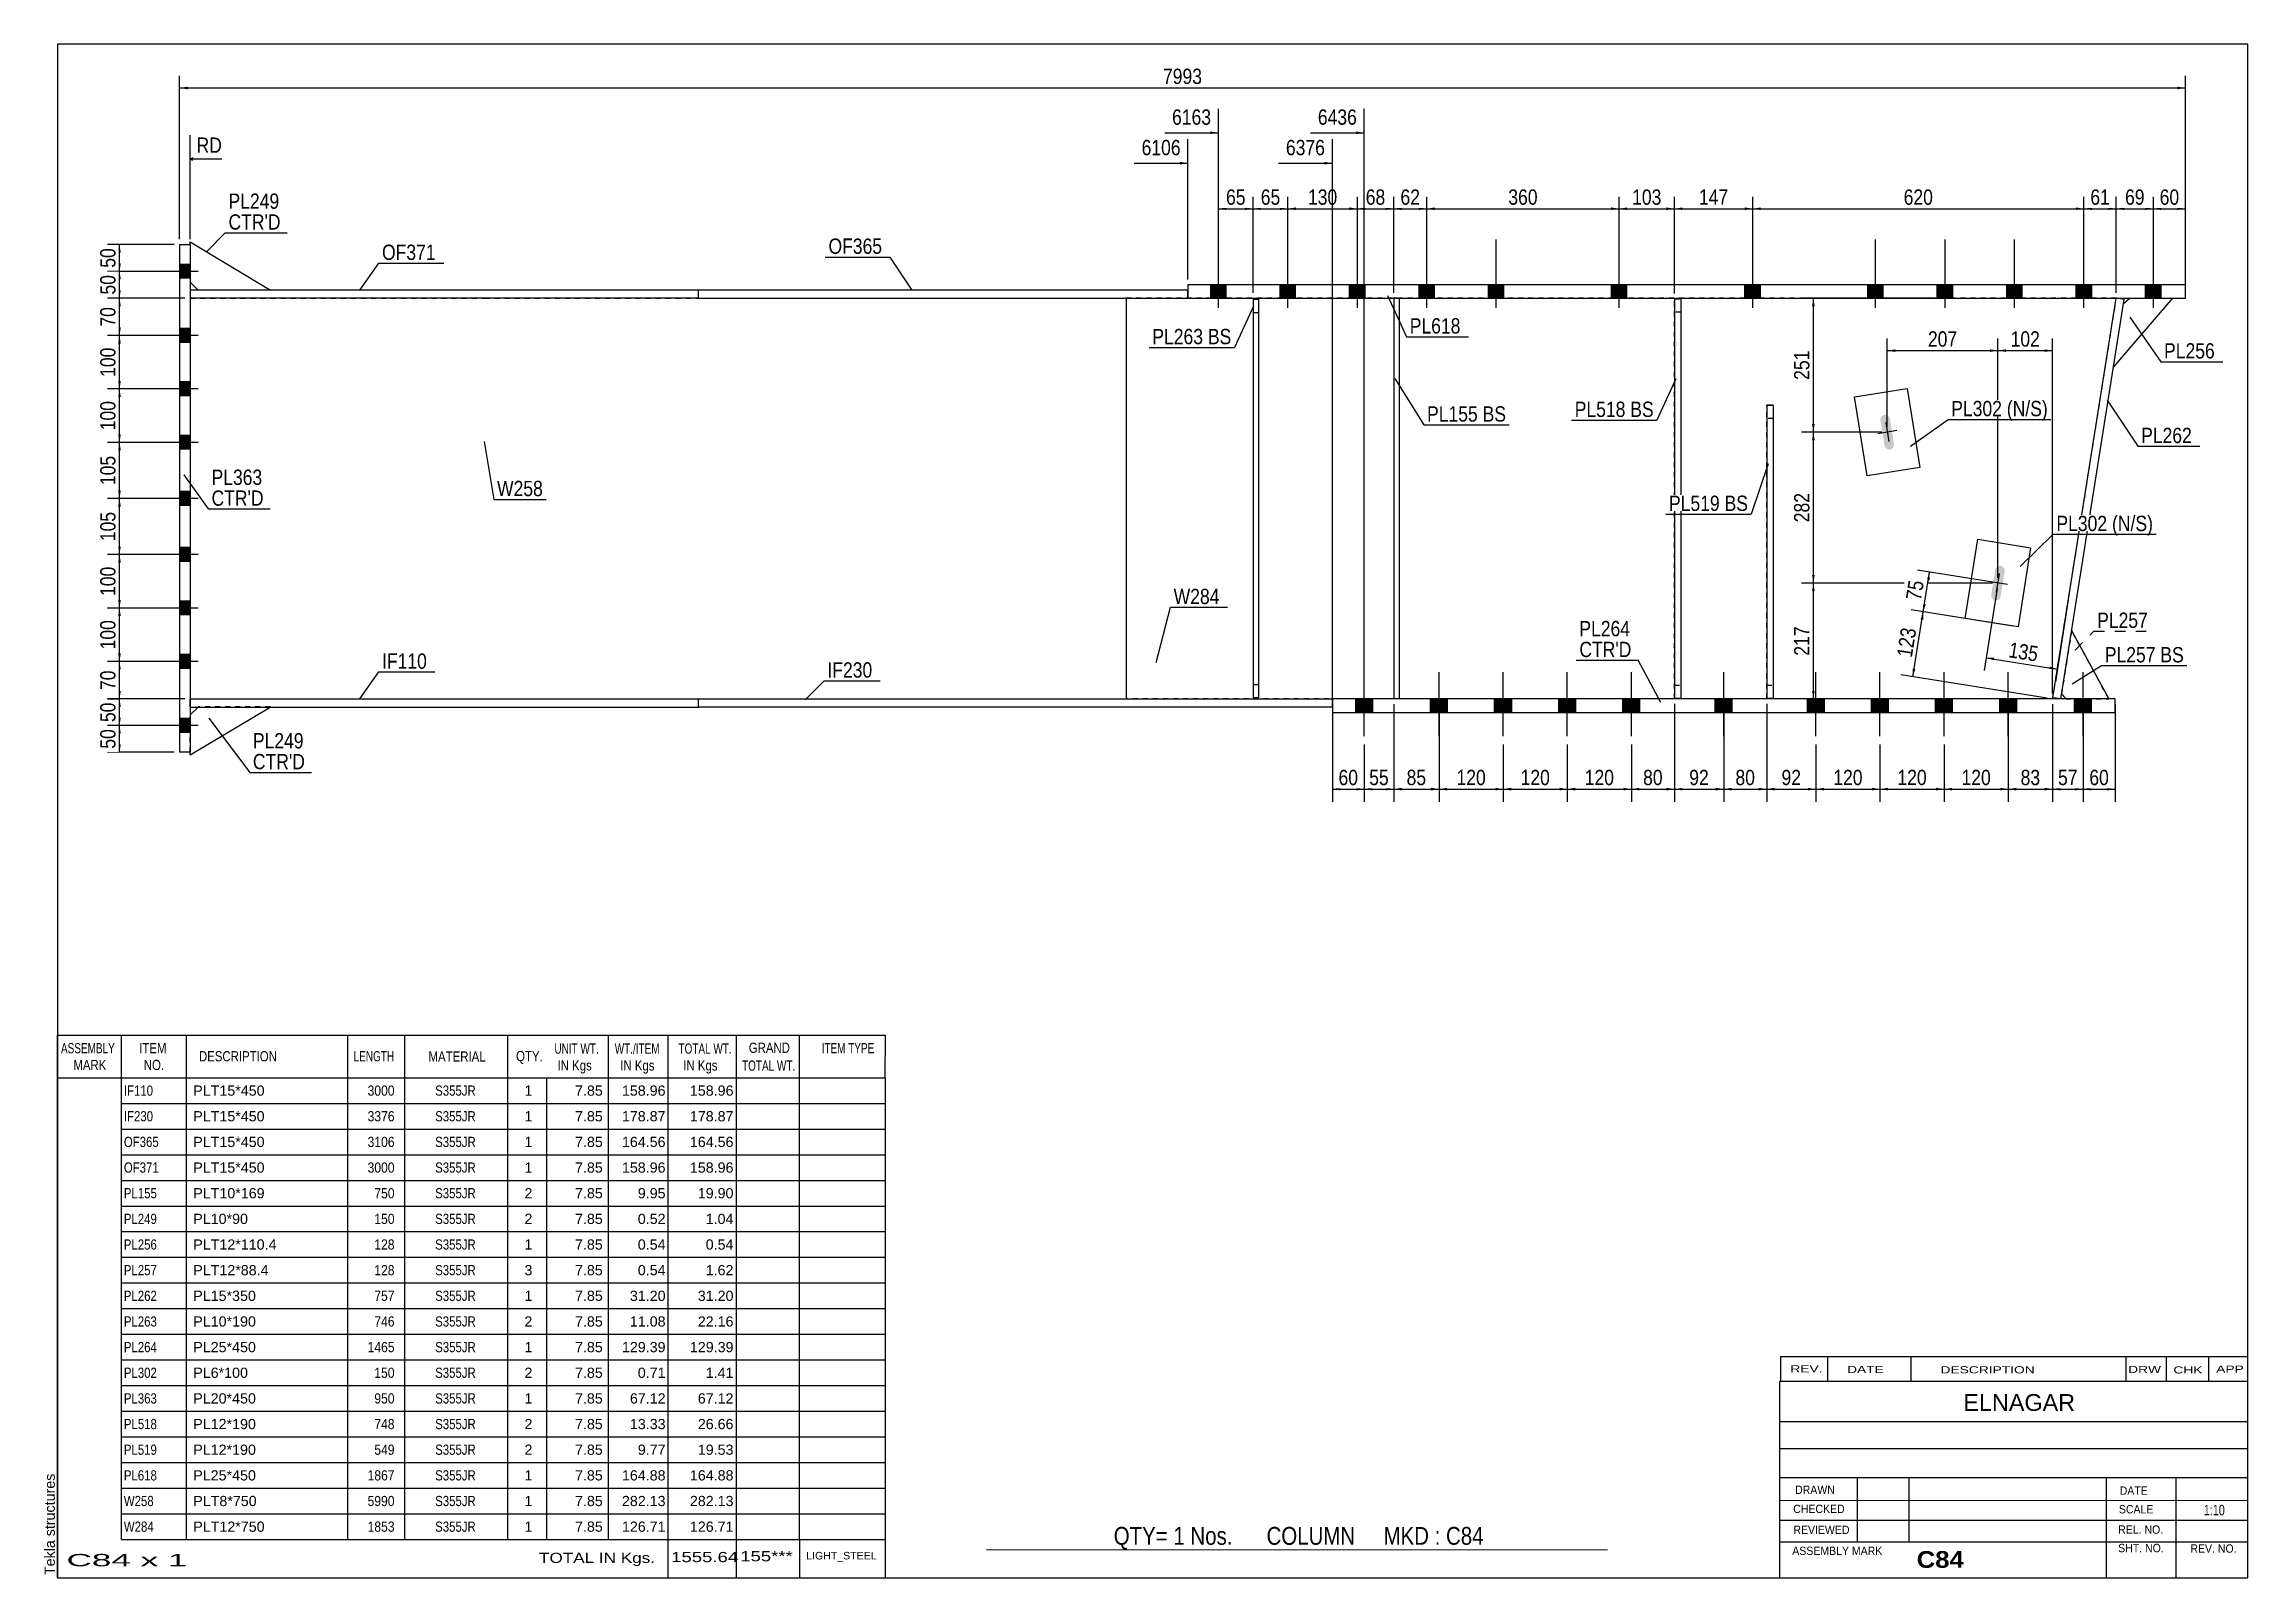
# Model space of a CAD drawing. Header units: millimetres. Extents: x -327 to 86, y -167 to 120.
import ezdxf

# ---------------------------------------------------------------- set-up
doc = ezdxf.new("R2010")
doc.units = ezdxf.units.MM
doc.linetypes.add('DXK_LINE_DOT1', pattern=[1.8814, 0.9407, -0.9407])
doc.linetypes.add('DXK_LINE_DOT2', pattern=[3.9198, 1.9599, -1.9599])
doc.styles.add('Arial', font='ARIAL.TTF', dxfattribs={"height": 0.2})
doc.styles.add('Arial Bold', font='ARIALBD.TTF', dxfattribs={"height": 0.2})
doc.styles.add('Arial Narrow', font='ARIALN.TTF', dxfattribs={"height": 0.2})

# ---------------------------------------------------------------- blocks, each defined once
blk = doc.blocks.new('Unknown-622253932-1209')
at = {"color": 5, "linetype": 'Continuous'}
for p, q in [((85.66, 120.05), (-324.34, 120.05)), ((-324.34, 120.05), (-324.34, -166.95)), ((85.66, -166.95), (85.66, 120.05)), ((-324.34, -166.95), (85.66, -166.95))]:
    blk.add_line(p, q, dxfattribs=at)
at = {"color": 174, "linetype": 'Continuous', "style": 'Arial'}
blk.add_text('Tekla structures', height=1.9102, rotation=90, dxfattribs=at).set_placement((-324.84, -166.45))
blk = doc.blocks.new('Part-622253932-1585 - 1230')
at = {"color": 2, "linetype": 'Continuous'}
for p, q in [((49.13, -2.26), (61.02, 72.49)), ((50.61, -2.5), (62.5, 72.26)), ((62.5, 72.26), (61.05, 72.49)), ((50.61, -2.5), (49.13, -2.26))]:
    blk.add_line(p, q, dxfattribs=at)
at = {"color": 7, "linetype": 'DXK_LINE_DOT1'}
for q in [(61.02, 72.49), (61.05, 72.49)]:
    blk.add_line((61.02, 72.5), q, dxfattribs=at)
blk = doc.blocks.new('Bolt-622253932-1263 - 1230')
at = {"linetype": 'Continuous'}
for points in [[(-78.14, -2.5), (-81.34, -2.5), (-81.34, -5), (-78.14, -5)], [(-78.14, -2.5), (-81.34, -2.5), (-81.34, -5), (-78.14, -5)], [(-78.14, -2.5), (-81.34, -2.5), (-81.34, -5), (-78.14, -5)], [(-78.14, -2.5), (-81.34, -2.5), (-81.34, -5), (-78.14, -5)], [(-64.14, -2.5), (-67.34, -2.5), (-67.34, -5), (-64.14, -5)], [(-64.14, -2.5), (-67.34, -2.5), (-67.34, -5), (-64.14, -5)], [(-64.14, -2.5), (-67.34, -2.5), (-67.34, -5), (-64.14, -5)], [(-64.14, -2.5), (-67.34, -2.5), (-67.34, -5), (-64.14, -5)], [(-52.14, -2.5), (-55.34, -2.5), (-55.34, -5), (-52.14, -5)], [(-52.14, -2.5), (-55.34, -2.5), (-55.34, -5), (-52.14, -5)], [(-52.14, -2.5), (-55.34, -2.5), (-55.34, -5), (-52.14, -5)], [(-52.14, -2.5), (-55.34, -2.5), (-55.34, -5), (-52.14, -5)], [(-40.14, -2.5), (-43.34, -2.5), (-43.34, -5), (-40.14, -5)], [(-40.14, -2.5), (-43.34, -2.5), (-43.34, -5), (-40.14, -5)], [(-40.14, -2.5), (-43.34, -2.5), (-43.34, -5), (-40.14, -5)], [(-40.14, -2.5), (-43.34, -2.5), (-43.34, -5), (-40.14, -5)], [(-28.14, -2.5), (-31.34, -2.5), (-31.34, -5), (-28.14, -5)], [(-28.14, -2.5), (-31.34, -2.5), (-31.34, -5), (-28.14, -5)], [(-28.14, -2.5), (-31.34, -2.5), (-31.34, -5), (-28.14, -5)], [(-28.14, -2.5), (-31.34, -2.5), (-31.34, -5), (-28.14, -5)], [(-10.86, -2.5), (-14.06, -2.5), (-14.06, -5), (-10.86, -5)], [(-10.86, -2.5), (-14.06, -2.5), (-14.06, -5), (-10.86, -5)], [(-10.86, -2.5), (-14.06, -2.5), (-14.06, -5), (-10.86, -5)], [(-10.86, -2.5), (-14.06, -2.5), (-14.06, -5), (-10.86, -5)], [(6.39, -2.5), (3.19, -2.5), (3.19, -5), (6.39, -5)], [(6.39, -2.5), (3.19, -2.5), (3.19, -5), (6.39, -5)], [(6.39, -2.5), (3.19, -2.5), (3.19, -5), (6.39, -5)], [(6.39, -2.5), (3.19, -2.5), (3.19, -5), (6.39, -5)], [(18.39, -2.5), (15.19, -2.5), (15.19, -5), (18.39, -5)], [(18.39, -2.5), (15.19, -2.5), (15.19, -5), (18.39, -5)], [(18.39, -2.5), (15.19, -2.5), (15.19, -5), (18.39, -5)], [(18.39, -2.5), (15.19, -2.5), (15.19, -5), (18.39, -5)], [(30.39, -2.5), (27.19, -2.5), (27.19, -5), (30.39, -5)], [(30.39, -2.5), (27.19, -2.5), (27.19, -5), (30.39, -5)], [(30.39, -2.5), (27.19, -2.5), (27.19, -5), (30.39, -5)], [(30.39, -2.5), (27.19, -2.5), (27.19, -5), (30.39, -5)], [(42.39, -2.5), (39.19, -2.5), (39.19, -5), (42.39, -5)], [(42.39, -2.5), (39.19, -2.5), (39.19, -5), (42.39, -5)], [(42.39, -2.5), (39.19, -2.5), (39.19, -5), (42.39, -5)], [(42.39, -2.5), (39.19, -2.5), (39.19, -5), (42.39, -5)], [(56.39, -2.5), (53.19, -2.5), (53.19, -5), (56.39, -5)], [(56.39, -2.5), (53.19, -2.5), (53.19, -5), (56.39, -5)], [(56.39, -2.5), (53.19, -2.5), (53.19, -5), (56.39, -5)], [(56.39, -2.5), (53.19, -2.5), (53.19, -5), (56.39, -5)]]:
    blk.add_hatch(color=3, dxfattribs=at).paths.add_polyline_path(points)
at = {"color": 3, "linetype": 'Continuous'}
for p, q in [((-79.74, -9.48), (-79.74, 2.5)), ((-79.74, -9.48), (-79.74, 2.5)), ((-79.74, -9.48), (-79.74, 2.5)), ((-79.74, -9.48), (-79.74, 2.5)), ((-65.74, -9.48), (-65.74, 2.5)), ((-65.74, -9.48), (-65.74, 2.5)), ((-65.74, -9.48), (-65.74, 2.5)), ((-65.74, -9.48), (-65.74, 2.5)), ((-53.74, -9.48), (-53.74, 2.5)), ((-53.74, -9.48), (-53.74, 2.5)), ((-53.74, -9.48), (-53.74, 2.5)), ((-53.74, -9.48), (-53.74, 2.5)), ((-41.74, -9.48), (-41.74, 2.5)), ((-41.74, -9.48), (-41.74, 2.5)), ((-41.74, -9.48), (-41.74, 2.5)), ((-41.74, -9.48), (-41.74, 2.5)), ((-29.74, -9.48), (-29.74, 2.5)), ((-29.74, -9.48), (-29.74, 2.5)), ((-29.74, -9.48), (-29.74, 2.5)), ((-29.74, -9.48), (-29.74, 2.5)), ((-12.46, -9.48), (-12.46, 2.5)), ((-12.46, -9.48), (-12.46, 2.5)), ((-12.46, -9.48), (-12.46, 2.5)), ((-12.46, -9.48), (-12.46, 2.5)), ((4.79, -9.48), (4.79, 2.5)), ((4.79, -9.48), (4.79, 2.5)), ((4.79, -9.48), (4.79, 2.5)), ((4.79, -9.48), (4.79, 2.5)), ((16.79, -9.48), (16.79, 2.5)), ((16.79, -9.48), (16.79, 2.5)), ((16.79, -9.48), (16.79, 2.5)), ((16.79, -9.48), (16.79, 2.5)), ((28.79, -9.48), (28.79, 2.5)), ((28.79, -9.48), (28.79, 2.5)), ((28.79, -9.48), (28.79, 2.5)), ((28.79, -9.48), (28.79, 2.5)), ((40.79, -9.48), (40.79, 2.5)), ((40.79, -9.48), (40.79, 2.5)), ((40.79, -9.48), (40.79, 2.5)), ((40.79, -9.48), (40.79, 2.5)), ((54.79, -9.48), (54.79, 2.5)), ((54.79, -9.48), (54.79, 2.5)), ((54.79, -9.48), (54.79, 2.5)), ((54.79, -9.48), (54.79, 2.5)), ((-81.34, -5), (-81.34, -2.5)), ((-81.34, -5), (-81.34, -2.5)), ((-81.34, -5), (-81.34, -2.5)), ((-81.34, -5), (-81.34, -2.5)), ((-78.14, -5), (-78.14, -2.5)), ((-78.14, -5), (-78.14, -2.5)), ((-78.14, -5), (-78.14, -2.5)), ((-78.14, -5), (-78.14, -2.5)), ((-67.34, -5), (-67.34, -2.5)), ((-67.34, -5), (-67.34, -2.5)), ((-67.34, -5), (-67.34, -2.5)), ((-67.34, -5), (-67.34, -2.5)), ((-64.14, -5), (-64.14, -2.5)), ((-64.14, -5), (-64.14, -2.5)), ((-64.14, -5), (-64.14, -2.5)), ((-64.14, -5), (-64.14, -2.5)), ((-55.34, -5), (-55.34, -2.5)), ((-55.34, -5), (-55.34, -2.5)), ((-55.34, -5), (-55.34, -2.5)), ((-55.34, -5), (-55.34, -2.5)), ((-52.14, -5), (-52.14, -2.5)), ((-52.14, -5), (-52.14, -2.5)), ((-52.14, -5), (-52.14, -2.5)), ((-52.14, -5), (-52.14, -2.5)), ((-43.34, -5), (-43.34, -2.5)), ((-43.34, -5), (-43.34, -2.5)), ((-43.34, -5), (-43.34, -2.5)), ((-43.34, -5), (-43.34, -2.5)), ((-40.14, -5), (-40.14, -2.5)), ((-40.14, -5), (-40.14, -2.5)), ((-40.14, -5), (-40.14, -2.5)), ((-40.14, -5), (-40.14, -2.5)), ((-31.34, -5), (-31.34, -2.5)), ((-31.34, -5), (-31.34, -2.5)), ((-31.34, -5), (-31.34, -2.5)), ((-31.34, -5), (-31.34, -2.5)), ((-28.14, -5), (-28.14, -2.5)), ((-28.14, -5), (-28.14, -2.5)), ((-28.14, -5), (-28.14, -2.5)), ((-28.14, -5), (-28.14, -2.5)), ((-14.06, -5), (-14.06, -2.5)), ((-14.06, -5), (-14.06, -2.5)), ((-14.06, -5), (-14.06, -2.5)), ((-14.06, -5), (-14.06, -2.5)), ((-10.86, -5), (-10.86, -2.5)), ((-10.86, -5), (-10.86, -2.5)), ((-10.86, -5), (-10.86, -2.5)), ((-10.86, -5), (-10.86, -2.5)), ((3.19, -5), (3.19, -2.5)), ((3.19, -5), (3.19, -2.5)), ((3.19, -5), (3.19, -2.5)), ((3.19, -5), (3.19, -2.5)), ((6.39, -5), (6.39, -2.5)), ((6.39, -5), (6.39, -2.5)), ((6.39, -5), (6.39, -2.5)), ((6.39, -5), (6.39, -2.5)), ((15.19, -5), (15.19, -2.5)), ((15.19, -5), (15.19, -2.5)), ((15.19, -5), (15.19, -2.5)), ((15.19, -5), (15.19, -2.5)), ((18.39, -5), (18.39, -2.5)), ((18.39, -5), (18.39, -2.5)), ((18.39, -5), (18.39, -2.5)), ((18.39, -5), (18.39, -2.5)), ((27.19, -5), (27.19, -2.5)), ((27.19, -5), (27.19, -2.5)), ((27.19, -5), (27.19, -2.5)), ((27.19, -5), (27.19, -2.5)), ((30.39, -5), (30.39, -2.5)), ((30.39, -5), (30.39, -2.5)), ((30.39, -5), (30.39, -2.5)), ((30.39, -5), (30.39, -2.5)), ((39.19, -5), (39.19, -2.5)), ((39.19, -5), (39.19, -2.5)), ((39.19, -5), (39.19, -2.5)), ((39.19, -5), (39.19, -2.5)), ((42.39, -5), (42.39, -2.5)), ((42.39, -5), (42.39, -2.5)), ((42.39, -5), (42.39, -2.5)), ((42.39, -5), (42.39, -2.5)), ((53.19, -5), (53.19, -2.5)), ((53.19, -5), (53.19, -2.5)), ((53.19, -5), (53.19, -2.5)), ((53.19, -5), (53.19, -2.5)), ((56.39, -5), (56.39, -2.5)), ((56.39, -5), (56.39, -2.5)), ((56.39, -5), (56.39, -2.5)), ((56.39, -5), (56.39, -2.5))]:
    blk.add_line(p, q, dxfattribs=at)
blk = doc.blocks.new('Part-622253932-1368 - 1230')
at = {"color": 2, "linetype": 'Continuous'}
for p, q in [((-301.49, 82.52), (-301.5, -12.48)), ((-301.49, 82.52), (-299.49, 82.52)), ((-299.49, 82.52), (-299.5, -12.48)), ((-299.5, -12.48), (-301.5, -12.48))]:
    blk.add_line(p, q, dxfattribs=at)
blk = doc.blocks.new('Part-622253932-1255 - 1230')
at = {"color": 2, "linetype": 'Continuous'}
for p, q in [((12.02, 54.06), (21.9, 55.63)), ((14.38, 39.24), (12.02, 54.06)), ((21.9, 55.63), (24.25, 40.81)), ((24.25, 40.81), (14.38, 39.24))]:
    blk.add_line(p, q, dxfattribs=at)
blk = doc.blocks.new('Part-622253932-8556 - 1230')
at = {"color": 2, "linetype": 'Continuous'}
for p, q in [((-21.7, 72.4), (-21.7, -2.4)), ((-20.5, 72.4), (-21.7, 72.4)), ((-20.5, 72.4), (-20.5, -2.4)), ((-20.5, -2.4), (-21.7, -2.4))]:
    blk.add_line(p, q, dxfattribs=at)
blk = doc.blocks.new('Part-622253932-1590 - 1230')
at = {"color": 2, "linetype": 'Continuous'}
for p, q in [((-124.29, 72.5), (-124.29, -2.5)), ((49.13, -2.26), (49.09, -2.5))]:
    blk.add_line(p, q, dxfattribs=at)
at = {"color": 7, "linetype": 'DXK_LINE_DOT1'}
for p, q in [((61.02, 72.5), (-124.29, 72.5)), ((49.13, -2.26), (61.02, 72.5)), ((49.09, -2.5), (-124.29, -2.5))]:
    blk.add_line(p, q, dxfattribs=at)
blk = doc.blocks.new('Part-622253932-1260 - 1230')
at = {"color": 2, "linetype": 'Continuous'}
for p, q in [((32.75, 12.56), (35.11, 27.38)), ((35.11, 27.38), (44.99, 25.81)), ((44.99, 25.81), (42.63, 10.99)), ((42.63, 10.99), (32.75, 12.56))]:
    blk.add_line(p, q, dxfattribs=at)
blk = doc.blocks.new('Part-622253932-8554 - 1230')
at = {"color": 7, "linetype": 'DXK_LINE_DOT1'}
for p, q in [((-21.7, -2.4), (-21.7, 72.4)), ((-21.7, 72.4), (-20.5, 72.4)), ((-20.5, 72.4), (-20.5, -2.4)), ((-20.5, 69.9), (-21.7, 69.9)), ((-21.7, 0.1), (-20.5, 0.1)), ((-20.5, -2.4), (-21.7, -2.4))]:
    blk.add_line(p, q, dxfattribs=at)
blk = doc.blocks.new('Bolt-622253932-1261 - 1230')
at = {"linetype": 'Continuous'}
for points in [[(-301.49, 78.82), (-301.49, 76.22), (-299.49, 76.22), (-299.49, 78.82)], [(-301.49, 78.82), (-301.49, 76.22), (-299.49, 76.22), (-299.49, 78.82)], [(-301.5, 66.82), (-301.5, 64.22), (-299.5, 64.22), (-299.5, 66.82)], [(-301.5, 66.82), (-301.5, 64.22), (-299.5, 64.22), (-299.5, 66.82)], [(-301.5, 56.82), (-301.5, 54.22), (-299.5, 54.22), (-299.5, 56.82)], [(-301.5, 56.82), (-301.5, 54.22), (-299.5, 54.22), (-299.5, 56.82)], [(-301.5, 46.82), (-301.5, 44.22), (-299.5, 44.22), (-299.5, 46.82)], [(-301.5, 46.82), (-301.5, 44.22), (-299.5, 44.22), (-299.5, 46.82)], [(-301.5, 36.32), (-301.5, 33.72), (-299.5, 33.72), (-299.5, 36.32)], [(-301.5, 36.32), (-301.5, 33.72), (-299.5, 33.72), (-299.5, 36.32)], [(-301.5, 25.82), (-301.5, 23.22), (-299.5, 23.22), (-299.5, 25.82)], [(-301.5, 25.82), (-301.5, 23.22), (-299.5, 23.22), (-299.5, 25.82)], [(-301.5, 15.82), (-301.5, 13.22), (-299.5, 13.22), (-299.5, 15.82)], [(-301.5, 15.82), (-301.5, 13.22), (-299.5, 13.22), (-299.5, 15.82)], [(-301.5, 5.82), (-301.5, 3.22), (-299.5, 3.22), (-299.5, 5.82)], [(-301.5, 5.82), (-301.5, 3.22), (-299.5, 3.22), (-299.5, 5.82)], [(-301.5, -6.18), (-301.5, -8.78), (-299.5, -8.78), (-299.5, -6.18)], [(-301.5, -6.18), (-301.5, -8.78), (-299.5, -8.78), (-299.5, -6.18)]]:
    blk.add_hatch(color=3, dxfattribs=at).paths.add_polyline_path(points)
at = {"color": 3, "linetype": 'Continuous'}
for p, q in [((-299.49, 78.82), (-301.49, 78.82)), ((-299.49, 78.82), (-301.49, 78.82)), ((-297.99, 77.52), (-306.99, 77.52)), ((-297.99, 77.52), (-306.99, 77.52)), ((-299.49, 76.22), (-301.49, 76.22)), ((-299.49, 76.22), (-301.49, 76.22)), ((-299.5, 66.82), (-301.5, 66.82)), ((-299.5, 66.82), (-301.5, 66.82)), ((-298, 65.52), (-307, 65.52)), ((-298, 65.52), (-307, 65.52)), ((-299.5, 64.22), (-301.5, 64.22)), ((-299.5, 64.22), (-301.5, 64.22)), ((-298, 55.52), (-307, 55.52)), ((-298, 55.52), (-307, 55.52)), ((-299.5, 56.82), (-301.5, 56.82)), ((-299.5, 56.82), (-301.5, 56.82)), ((-299.5, 54.22), (-301.5, 54.22)), ((-299.5, 54.22), (-301.5, 54.22)), ((-298, 45.52), (-307, 45.52)), ((-298, 45.52), (-307, 45.52)), ((-299.5, 46.82), (-301.5, 46.82)), ((-299.5, 46.82), (-301.5, 46.82)), ((-299.5, 44.22), (-301.5, 44.22)), ((-299.5, 44.22), (-301.5, 44.22)), ((-298, 35.02), (-307, 35.02)), ((-298, 35.02), (-307, 35.02)), ((-299.5, 36.32), (-301.5, 36.32)), ((-299.5, 36.32), (-301.5, 36.32)), ((-299.5, 33.72), (-301.5, 33.72)), ((-299.5, 33.72), (-301.5, 33.72)), ((-299.5, 25.82), (-301.5, 25.82)), ((-299.5, 25.82), (-301.5, 25.82)), ((-298, 24.52), (-307, 24.52)), ((-298, 24.52), (-307, 24.52)), ((-299.5, 23.22), (-301.5, 23.22)), ((-299.5, 23.22), (-301.5, 23.22)), ((-298, 14.52), (-307, 14.52)), ((-298, 14.52), (-307, 14.52)), ((-299.5, 15.82), (-301.5, 15.82)), ((-299.5, 15.82), (-301.5, 15.82)), ((-299.5, 13.22), (-301.5, 13.22)), ((-299.5, 13.22), (-301.5, 13.22)), ((-298, 4.52), (-307, 4.52)), ((-298, 4.52), (-307, 4.52)), ((-299.5, 5.82), (-301.5, 5.82)), ((-299.5, 5.82), (-301.5, 5.82)), ((-299.5, 3.22), (-301.5, 3.22)), ((-299.5, 3.22), (-301.5, 3.22)), ((-298, -7.48), (-307, -7.48)), ((-298, -7.48), (-307, -7.48)), ((-299.5, -6.18), (-301.5, -6.18)), ((-299.5, -6.18), (-301.5, -6.18)), ((-299.5, -8.78), (-301.5, -8.78)), ((-299.5, -8.78), (-301.5, -8.78))]:
    blk.add_line(p, q, dxfattribs=at)
blk = doc.blocks.new('Bolt-622253932-1262 - 1230')
at = {"linetype": 'Continuous'}
for points in [[(-105.59, 75), (-108.49, 75), (-108.49, 72.5), (-105.59, 72.5)], [(-105.59, 75), (-108.49, 75), (-108.49, 72.5), (-105.59, 72.5)], [(-92.59, 75), (-95.49, 75), (-95.49, 72.5), (-92.59, 72.5)], [(-92.59, 75), (-95.49, 75), (-95.49, 72.5), (-92.59, 72.5)], [(-79.59, 75), (-82.49, 75), (-82.49, 72.5), (-79.59, 72.5)], [(-79.59, 75), (-82.49, 75), (-82.49, 72.5), (-79.59, 72.5)], [(-66.59, 75), (-69.49, 75), (-69.49, 72.5), (-66.59, 72.5)], [(-66.59, 75), (-69.49, 75), (-69.49, 72.5), (-66.59, 72.5)], [(-53.59, 75), (-56.49, 75), (-56.49, 72.5), (-53.59, 72.5)], [(-53.59, 75), (-56.49, 75), (-56.49, 72.5), (-53.59, 72.5)], [(-30.59, 75), (-33.49, 75), (-33.49, 72.5), (-30.59, 72.5)], [(-30.59, 75), (-33.49, 75), (-33.49, 72.5), (-30.59, 72.5)], [(-5.59, 75), (-8.49, 75), (-8.49, 72.5), (-5.59, 72.5)], [(-5.59, 75), (-8.49, 75), (-8.49, 72.5), (-5.59, 72.5)], [(17.41, 75), (14.51, 75), (14.51, 72.5), (17.41, 72.5)], [(17.41, 75), (14.51, 75), (14.51, 72.5), (17.41, 72.5)], [(30.41, 74.99), (27.51, 74.99), (27.51, 72.49), (30.41, 72.49)], [(30.41, 74.99), (27.51, 74.99), (27.51, 72.49), (30.41, 72.49)], [(43.41, 74.99), (40.51, 74.99), (40.51, 72.49), (43.41, 72.49)], [(43.41, 74.99), (40.51, 74.99), (40.51, 72.49), (43.41, 72.49)], [(56.41, 74.99), (53.51, 74.99), (53.51, 72.49), (56.41, 72.49)], [(56.41, 74.99), (53.51, 74.99), (53.51, 72.49), (56.41, 72.49)], [(69.41, 74.99), (66.51, 74.99), (66.51, 72.49), (69.41, 72.49)], [(69.41, 74.99), (66.51, 74.99), (66.51, 72.49), (69.41, 72.49)]]:
    blk.add_hatch(color=3, dxfattribs=at).paths.add_polyline_path(points)
at = {"color": 3, "linetype": 'Continuous'}
for p, q in [((-107.04, 70.71), (-107.04, 83.5)), ((-107.04, 70.71), (-107.04, 83.5)), ((-94.04, 70.71), (-94.04, 83.5)), ((-94.04, 70.71), (-94.04, 83.5)), ((-81.04, 70.71), (-81.04, 83.5)), ((-81.04, 70.71), (-81.04, 83.5)), ((-68.04, 70.71), (-68.04, 83.5)), ((-68.04, 70.71), (-68.04, 83.5)), ((-55.04, 70.71), (-55.04, 83.5)), ((-55.04, 70.71), (-55.04, 83.5)), ((-32.04, 70.71), (-32.04, 83.5)), ((-32.04, 70.71), (-32.04, 83.5)), ((-7.04, 70.71), (-7.04, 83.5)), ((-7.04, 70.71), (-7.04, 83.5)), ((15.96, 70.71), (15.96, 83.5)), ((15.96, 70.71), (15.96, 83.5)), ((28.96, 70.71), (28.96, 83.5)), ((28.96, 70.71), (28.96, 83.5)), ((41.96, 70.7), (41.96, 83.49)), ((41.96, 70.7), (41.96, 83.49)), ((54.96, 70.7), (54.96, 83.49)), ((54.96, 70.7), (54.96, 83.49)), ((67.96, 70.7), (67.96, 83.49)), ((67.96, 70.7), (67.96, 83.49)), ((-108.49, 72.5), (-108.49, 75)), ((-108.49, 72.5), (-108.49, 75)), ((-105.59, 72.5), (-105.59, 75)), ((-105.59, 72.5), (-105.59, 75)), ((-95.49, 72.5), (-95.49, 75)), ((-95.49, 72.5), (-95.49, 75)), ((-92.59, 72.5), (-92.59, 75)), ((-92.59, 72.5), (-92.59, 75)), ((-82.49, 72.5), (-82.49, 75)), ((-82.49, 72.5), (-82.49, 75)), ((-79.59, 72.5), (-79.59, 75)), ((-79.59, 72.5), (-79.59, 75)), ((-69.49, 72.5), (-69.49, 75)), ((-69.49, 72.5), (-69.49, 75)), ((-66.59, 72.5), (-66.59, 75)), ((-66.59, 72.5), (-66.59, 75)), ((-56.49, 72.5), (-56.49, 75)), ((-56.49, 72.5), (-56.49, 75)), ((-53.59, 72.5), (-53.59, 75)), ((-53.59, 72.5), (-53.59, 75)), ((-33.49, 72.5), (-33.49, 75)), ((-33.49, 72.5), (-33.49, 75)), ((-30.59, 72.5), (-30.59, 75)), ((-30.59, 72.5), (-30.59, 75)), ((-8.49, 72.5), (-8.49, 75)), ((-8.49, 72.5), (-8.49, 75)), ((-5.59, 72.5), (-5.59, 75)), ((-5.59, 72.5), (-5.59, 75)), ((14.51, 72.5), (14.51, 75)), ((14.51, 72.5), (14.51, 75)), ((17.41, 72.5), (17.41, 75)), ((17.41, 72.5), (17.41, 75)), ((27.51, 72.49), (27.51, 74.99)), ((27.51, 72.49), (27.51, 74.99)), ((30.41, 72.49), (30.41, 74.99)), ((30.41, 72.49), (30.41, 74.99)), ((40.51, 72.49), (40.51, 74.99)), ((40.51, 72.49), (40.51, 74.99)), ((43.41, 72.49), (43.41, 74.99)), ((43.41, 72.49), (43.41, 74.99)), ((53.51, 72.49), (53.51, 74.99)), ((53.51, 72.49), (53.51, 74.99)), ((56.41, 72.49), (56.41, 74.99)), ((56.41, 72.49), (56.41, 74.99)), ((66.51, 72.49), (66.51, 74.99)), ((66.51, 72.49), (66.51, 74.99)), ((69.41, 72.49), (69.41, 74.99)), ((69.41, 72.49), (69.41, 74.99))]:
    blk.add_line(p, q, dxfattribs=at)
blk = doc.blocks.new('Bolt-622253932-1264 - 1230')
at = {"linetype": 'Continuous'}
blk.add_hatch(color=3, dxfattribs=at).paths.add_polyline_path([(18.31, 44.19), (18.66, 44.17), (18.99, 44.3), (19.24, 44.53), (19.39, 44.85), (19.4, 45.2), (18.65, 49.94), (18.53, 50.27), (18.29, 50.53), (17.97, 50.68), (17.62, 50.69), (17.29, 50.57), (17.03, 50.33), (16.89, 50.01), (16.87, 49.66), (17.63, 44.92), (17.75, 44.59), (17.99, 44.33)])
at = {"color": 3, "linetype": 'Continuous'}
for p, q in [((19.92, 47.72), (16.36, 47.15)), ((17.86, 49.21), (18.42, 45.66))]:
    blk.add_line(p, q, dxfattribs=at)
blk = doc.blocks.new('Part-622253932-1334 - 1230')
at = {"color": 2, "linetype": 'Continuous'}
for p, q in [((-299.49, 82.52), (-299.49, 83.02)), ((-299.49, 83.02), (-284.49, 74.02)), ((-299.49, 75.52), (-297.99, 74.02)), ((-284.49, 74.02), (-297.99, 74.02))]:
    blk.add_line(p, q, dxfattribs=at)
at = {"color": 7, "linetype": 'DXK_LINE_DOT1'}
blk.add_line((-299.49, 82.52), (-299.49, 75.52), dxfattribs=at)
blk = doc.blocks.new('Part-622253932-1281 - 1230')
at = {"color": 7, "linetype": 'DXK_LINE_DOT1'}
for p, q in [((-299.5, 72.5), (-299.5, -2.5)), ((-299.5, 72.5), (-244.49, 72.5)), ((-244.39, 72.5), (-164.39, 72.5)), ((-164.29, 72.5), (-124.29, 72.5)), ((-124.29, 72.5), (-124.29, -2.5)), ((-299.5, -2.5), (-244.49, -2.5)), ((-244.39, -2.5), (-164.39, -2.5)), ((-164.29, -2.5), (-124.29, -2.5))]:
    blk.add_line(p, q, dxfattribs=at)
blk = doc.blocks.new('Part-622253932-3433 - 1230')
at = {"color": 2, "linetype": 'Continuous'}
for p, q in [((71.54, 72.49), (60.5, 59.66)), ((60.5, 59.66), (62.39, 71.51)), ((62.39, 71.51), (63.54, 72.49))]:
    blk.add_line(p, q, dxfattribs=at)
at = {"color": 7, "linetype": 'DXK_LINE_DOT1'}
for p, q in [((63.54, 72.5), (71.54, 72.5)), ((63.54, 72.5), (63.54, 72.49)), ((71.54, 72.5), (71.54, 72.49))]:
    blk.add_line(p, q, dxfattribs=at)
blk = doc.blocks.new('Part-622253932-8558 - 1230')
at = {"color": 7, "linetype": 'DXK_LINE_DOT1'}
for p, q in [((-4.42, -2.4), (-4.42, 52.5)), ((-4.42, 52.5), (-3.22, 52.5)), ((-3.22, 50), (-4.42, 50)), ((-3.22, 52.5), (-3.22, -2.4)), ((-4.42, 0.1), (-3.22, 0.1)), ((-3.22, -2.4), (-4.42, -2.4))]:
    blk.add_line(p, q, dxfattribs=at)
blk = doc.blocks.new('Part-622253932-1339 - 1230')
at = {"color": 2, "linetype": 'Continuous'}
for p, q in [((-299.5, -12.98), (-284.54, -4)), ((-299.5, -5.48), (-298.02, -4)), ((-299.5, -12.98), (-299.5, -12.48))]:
    blk.add_line(p, q, dxfattribs=at)
at = {"color": 7, "linetype": 'DXK_LINE_DOT1'}
for p, q in [((-298, -3.98), (-298.02, -4)), ((-284.5, -3.98), (-298, -3.98)), ((-284.54, -4), (-284.5, -3.98)), ((-299.5, -12.48), (-299.5, -5.48))]:
    blk.add_line(p, q, dxfattribs=at)
blk = doc.blocks.new('Part-622253932-1492 - 1230')
at = {"color": 2, "linetype": 'Continuous'}
for p, q in [((-204.39, -4), (-204.39, -2.5)), ((-204.39, -2.5), (-164.39, -2.5)), ((-164.39, -4), (-204.39, -4)), ((-164.29, -2.5), (-85.72, -2.5)), ((-85.72, -4), (-164.29, -4)), ((-85.72, -2.5), (-85.72, -4))]:
    blk.add_line(p, q, dxfattribs=at)
blk = doc.blocks.new('Part-622253932-1558 - 1230')
at = {"color": 2, "linetype": 'Continuous'}
for p, q in [((-164.39, 74), (-204.39, 74)), ((-204.39, 72.5), (-204.39, 74)), ((-204.39, 72.5), (-164.39, 72.5)), ((-112.74, 74), (-164.29, 74)), ((-164.29, 72.5), (-112.74, 72.5)), ((-112.74, 72.5), (-112.74, 74))]:
    blk.add_line(p, q, dxfattribs=at)
blk = doc.blocks.new('Part-622253932-1419 - 1230')
at = {"color": 7, "linetype": 'DXK_LINE_DOT1'}
for p, q in [((-73.24, 72.5), (-74.24, 72.5)), ((-74.24, 72.5), (-74.24, -2.5)), ((-73.24, 72.5), (-73.24, -2.5)), ((-73.24, -2.5), (-74.24, -2.5))]:
    blk.add_line(p, q, dxfattribs=at)
blk = doc.blocks.new('Part-622253932-1441 - 1230')
at = {"color": 2, "linetype": 'Continuous'}
for p, q in [((-74.24, 72.5), (-74.24, -2.5)), ((-73.24, 72.5), (-73.24, -2.5))]:
    blk.add_line(p, q, dxfattribs=at)
at = {"color": 7, "linetype": 'DXK_LINE_DOT1'}
for p, q in [((-74.24, 72.5), (-74.24, 72.5)), ((-73.24, 72.5), (-73.24, 72.5))]:
    blk.add_line(p, q, dxfattribs=at)
blk = doc.blocks.new('Part-622253932-1470 - 1230')
at = {"color": 2, "linetype": 'Continuous'}
for p, q in [((60.79, -2.5), (-85.72, -2.5)), ((-85.72, -2.5), (-85.72, -5)), ((60.79, -5), (60.79, -2.5)), ((-85.72, -5), (60.79, -5))]:
    blk.add_line(p, q, dxfattribs=at)
blk = doc.blocks.new('Part-622253932-8550 - 1230')
at = {"color": 2, "linetype": 'Continuous'}
for p, q in [((52.65, 10.34), (59.61, -2.5)), ((51.61, -2.5), (50.77, -1.51))]:
    blk.add_line(p, q, dxfattribs=at)
at = {"color": 7, "linetype": 'DXK_LINE_DOT1'}
for p, q in [((50.77, -1.51), (50.77, -1.51)), ((59.61, -2.5), (51.61, -2.5))]:
    blk.add_line(p, q, dxfattribs=at)
blk = doc.blocks.new('Part-622253932-1514 - 1230')
at = {"color": 2, "linetype": 'Continuous'}
for p, q in [((-299.5, -4), (-299.5, -2.5)), ((-299.5, -2.5), (-244.49, -2.5)), ((-299.5, -4), (-244.49, -4)), ((-244.39, -2.5), (-204.39, -2.5)), ((-244.39, -4), (-204.39, -4)), ((-204.39, -4), (-204.39, -2.5))]:
    blk.add_line(p, q, dxfattribs=at)
blk = doc.blocks.new('Part-622253932-1580 - 1230')
at = {"color": 2, "linetype": 'Continuous'}
for p, q in [((-299.5, 74), (-299.5, 72.5)), ((-244.49, 74), (-299.5, 74)), ((-244.49, 72.5), (-299.5, 72.5)), ((-204.39, 74), (-244.39, 74)), ((-204.39, 72.5), (-244.39, 72.5)), ((-204.39, 72.5), (-204.39, 74))]:
    blk.add_line(p, q, dxfattribs=at)
blk = doc.blocks.new('Part-622253932-2066 - 1230')
at = {"color": 7, "linetype": 'DXK_LINE_DOT1'}
for p, q in [((52.65, 10.34), (50.77, -1.51)), ((59.61, -2.5), (52.65, 10.34)), ((50.77, -1.51), (51.61, -2.5)), ((51.61, -2.5), (59.61, -2.5))]:
    blk.add_line(p, q, dxfattribs=at)
blk = doc.blocks.new('Part-622253932-3434 - 1230')
at = {"color": 2, "linetype": 'Continuous'}
for p, q in [((-100.55, 72.3), (-100.55, -2.3)), ((-99.55, 72.3), (-100.55, 72.3)), ((-99.55, 72.3), (-99.55, -2.3)), ((-99.55, -2.3), (-100.55, -2.3))]:
    blk.add_line(p, q, dxfattribs=at)
at = {"color": 7, "linetype": 'DXK_LINE_DOT1'}
for p, q in [((-100.55, 69.8), (-99.55, 69.8)), ((-100.55, 0.2), (-99.55, 0.2))]:
    blk.add_line(p, q, dxfattribs=at)
blk = doc.blocks.new('Part-622253932-3437 - 1230')
at = {"color": 7, "linetype": 'DXK_LINE_DOT1'}
for p, q in [((-100.55, 72.3), (-100.55, -2.3)), ((-100.55, 72.3), (-99.55, 72.3)), ((-99.55, 72.3), (-99.55, -2.3)), ((-100.55, -2.3), (-99.55, -2.3))]:
    blk.add_line(p, q, dxfattribs=at)
blk = doc.blocks.new('Part-622253932-8552 - 1230')
at = {"color": 7, "linetype": 'DXK_LINE_DOT1'}
for p, q in [((59.61, -2.5), (52.65, 10.34)), ((50.77, -1.51), (51.61, -2.5))]:
    blk.add_line(p, q, dxfattribs=at)
blk = doc.blocks.new('Part-622253932-8560 - 1230')
at = {"color": 2, "linetype": 'Continuous'}
for p, q in [((-4.42, 52.5), (-4.42, -2.4)), ((-3.22, 52.5), (-4.42, 52.5)), ((-3.22, 52.5), (-3.22, -2.4)), ((-3.22, -2.4), (-4.42, -2.4))]:
    blk.add_line(p, q, dxfattribs=at)
blk = doc.blocks.new('Bolt-622253932-8562 - 1230')
at = {"linetype": 'Continuous'}
blk.add_hatch(color=3, dxfattribs=at).paths.add_polyline_path([(39.97, 22.09), (39.72, 22.32), (39.39, 22.45), (39.04, 22.43), (38.72, 22.29), (38.48, 22.03), (38.36, 21.7), (37.6, 16.96), (37.62, 16.61), (37.76, 16.29), (38.02, 16.05), (38.35, 15.93), (38.7, 15.94), (39.02, 16.09), (39.26, 16.35), (39.38, 16.68), (40.13, 21.42), (40.12, 21.77)])
at = {"color": 3, "linetype": 'Continuous'}
for p, q in [((38.59, 17.41), (39.15, 20.96)), ((40.65, 18.9), (37.09, 19.47))]:
    blk.add_line(p, q, dxfattribs=at)
blk = doc.blocks.new('Part-622253932-13375 - 1230')
at = {"color": 2, "linetype": 'Continuous'}
for p, q in [((73.96, 74.99), (-112.74, 75)), ((-112.74, 75), (-112.74, 72.5)), ((73.96, 72.49), (73.96, 74.99)), ((-112.74, 72.5), (73.96, 72.49))]:
    blk.add_line(p, q, dxfattribs=at)
blk = doc.blocks.new('StraightDimension-622253932-13238 - 1230')
at = {"linetype": 'Continuous'}
for points in [[(-312.99, -4), (-312.74, -2.5), (-312.49, -4)], [(-312.49, -5.98), (-312.74, -7.48), (-312.99, -5.98)]]:
    blk.add_hatch(color=7, dxfattribs=at).paths.add_polyline_path(points)
at = {"color": 7, "linetype": 'Continuous'}
for p, q in [((-300.5, -2.5), (-314.99, -2.5)), ((-312.74, -7.48), (-312.74, -2.5)), ((-306.25, -7.48), (-314.99, -7.48))]:
    blk.add_line(p, q, dxfattribs=at)
at = {"color": 0}
blk.add_wipeout([(-312.89, -2.56), (-317.09, -2.56), (-317.09, -7.42), (-312.89, -7.42)], dxfattribs=at)
at = {"color": 3, "style": 'Arial Narrow'}
blk.add_text('50', height=2.863, rotation=90.0002, dxfattribs=at).set_placement((-313.49, -6.82))
blk = doc.blocks.new('StraightDimension-622253932-15889 - 1230')
at = {"linetype": 'Continuous'}
for points in [[(-84.22, -19.62), (-85.72, -19.37), (-84.22, -19.12)], [(-81.24, -19.12), (-79.74, -19.37), (-81.24, -19.62)]]:
    blk.add_hatch(color=7, dxfattribs=at).paths.add_polyline_path(points)
at = {"color": 7, "linetype": 'Continuous'}
for p, q in [((-85.72, -3.5), (-85.72, -21.77)), ((-79.74, -11), (-79.74, -21.77)), ((-85.72, -19.37), (-79.74, -19.37))]:
    blk.add_line(p, q, dxfattribs=at)
at = {"color": 0}
blk.add_wipeout([(-80.3, -19.22), (-80.3, -15.02), (-85.16, -15.02), (-85.16, -19.22)], dxfattribs=at)
at = {"color": 3, "style": 'Arial Narrow'}
blk.add_text('60', height=2.863, dxfattribs=at).set_placement((-84.56, -18.62))
blk = doc.blocks.new('StraightDimension-622253932-4877 - 1230')
at = {"linetype": 'Continuous'}
for points in [[(4.07, 71), (4.32, 72.5), (4.57, 71)], [(4.57, 48.93), (4.32, 47.43), (4.07, 48.93)]]:
    blk.add_hatch(color=7, dxfattribs=at).paths.add_polyline_path(points)
at = {"color": 7, "linetype": 'Continuous'}
for p, q in [((26.63, 72.5), (2.07, 72.5)), ((4.32, 47.43), (4.32, 72.5)), ((17.14, 47.43), (2.07, 47.43))]:
    blk.add_line(p, q, dxfattribs=at)
at = {"color": 0}
blk.add_wipeout([(4.17, 63.31), (-0.03, 63.31), (-0.03, 56.62), (4.17, 56.62)], dxfattribs=at)
at = {"color": 3, "style": 'Arial Narrow'}
blk.add_text('251', height=2.863, rotation=90.0002, dxfattribs=at).set_placement((3.57, 57.22))
blk = doc.blocks.new('StraightDimension-622253932-11333 - 1230')
at = {"linetype": 'Continuous'}
for points in [[(69.46, 88.99), (67.96, 89.24), (69.46, 89.49)], [(72.46, 89.49), (73.96, 89.24), (72.46, 88.99)]]:
    blk.add_hatch(color=7, dxfattribs=at).paths.add_polyline_path(points)
at = {"color": 7, "linetype": 'Continuous'}
for p, q in [((67.96, 76.97), (67.96, 91.49)), ((73.96, 75), (73.96, 91.49)), ((67.96, 89.24), (73.96, 89.24))]:
    blk.add_line(p, q, dxfattribs=at)
at = {"color": 0}
blk.add_wipeout([(73.39, 89.39), (73.39, 93.59), (68.54, 93.59), (68.54, 89.39)], dxfattribs=at)
at = {"color": 3, "style": 'Arial Narrow'}
blk.add_text('60', height=2.863, dxfattribs=at).set_placement((69.14, 89.99))
blk = doc.blocks.new('StraightDimension-622253932-14254 - 1230')
at = {"linetype": 'Continuous'}
for points in [[(38.09, 4.75), (36.65, 5.23), (38.17, 5.24)], [(48.54, 3.59), (49.98, 3.11), (48.46, 3.1)]]:
    blk.add_hatch(color=7, dxfattribs=at).paths.add_polyline_path(points)
at = {"color": 7, "linetype": 'Continuous'}
for p, q in [((38.71, 18.2), (36.27, 2.86)), ((52.04, 16.08), (49.61, 0.74)), ((36.65, 5.23), (49.98, 3.11))]:
    blk.add_line(p, q, dxfattribs=at)
at = {"color": 0}
blk.add_wipeout([(46.64, 3.8), (47.3, 7.94), (40.7, 8.99), (40.04, 4.85)], dxfattribs=at)
at = {"color": 3, "style": 'Arial Narrow'}
blk.add_text('135', height=2.863, rotation=-9.0355, dxfattribs=at).set_placement((40.73, 5.34))
blk = doc.blocks.new('StraightDimension-622253932-15880 - 1230')
at = {"linetype": 'Continuous'}
for points in [[(-2.92, -19.62), (-4.42, -19.37), (-2.92, -19.12)], [(3.29, -19.12), (4.79, -19.37), (3.29, -19.62)]]:
    blk.add_hatch(color=7, dxfattribs=at).paths.add_polyline_path(points)
at = {"color": 7, "linetype": 'Continuous'}
for p, q in [((-4.42, -3.4), (-4.42, -21.77)), ((4.79, -11), (4.79, -21.77)), ((-4.42, -19.37), (4.79, -19.37))]:
    blk.add_line(p, q, dxfattribs=at)
at = {"color": 0}
blk.add_wipeout([(2.61, -19.22), (2.61, -15.02), (-2.24, -15.02), (-2.24, -19.22)], dxfattribs=at)
at = {"color": 3, "style": 'Arial Narrow'}
blk.add_text('92', height=2.863, dxfattribs=at).set_placement((-1.64, -18.62))
blk = doc.blocks.new('StraightDimension-622253932-5233 - 1230')
at = {"linetype": 'Continuous'}
for points in [[(40.37, 62.44), (38.87, 62.69), (40.37, 62.94)], [(47.59, 62.94), (49.09, 62.69), (47.59, 62.44)]]:
    blk.add_hatch(color=7, dxfattribs=at).paths.add_polyline_path(points)
at = {"color": 7, "linetype": 'Continuous'}
for p, q in [((38.87, 20.19), (38.87, 64.94)), ((38.87, 62.69), (49.09, 62.69)), ((49.09, -1.5), (49.09, 64.94))]:
    blk.add_line(p, q, dxfattribs=at)
at = {"color": 0}
blk.add_wipeout([(47.32, 62.84), (47.32, 67.04), (40.64, 67.04), (40.64, 62.84)], dxfattribs=at)
at = {"color": 3, "style": 'Arial Narrow'}
blk.add_text('102', height=2.863, dxfattribs=at).set_placement((41.24, 63.44))
blk = doc.blocks.new('StraightDimension-622253932-15879 - 1230')
at = {"linetype": 'Continuous'}
for points in [[(6.29, -19.62), (4.79, -19.37), (6.29, -19.12)], [(15.29, -19.12), (16.79, -19.37), (15.29, -19.62)]]:
    blk.add_hatch(color=7, dxfattribs=at).paths.add_polyline_path(points)
at = {"color": 7, "linetype": 'Continuous'}
for p, q in [((4.79, -11), (4.79, -21.77)), ((16.79, -11), (16.79, -21.77)), ((4.79, -19.37), (16.79, -19.37))]:
    blk.add_line(p, q, dxfattribs=at)
at = {"color": 0}
blk.add_wipeout([(14.14, -19.22), (14.14, -15.02), (7.45, -15.02), (7.45, -19.22)], dxfattribs=at)
at = {"color": 3, "style": 'Arial Narrow'}
blk.add_text('120', height=2.863, dxfattribs=at).set_placement((8.05, -18.62))
blk = doc.blocks.new('StraightDimension-622253932-4879 - 1230')
at = {"linetype": 'Continuous'}
for points in [[(4.07, 17.69), (4.32, 19.19), (4.57, 17.69)], [(4.57, -1), (4.32, -2.5), (4.07, -1)]]:
    blk.add_hatch(color=7, dxfattribs=at).paths.add_polyline_path(points)
at = {"color": 7, "linetype": 'Continuous'}
for p, q in [((37.87, 19.19), (2.07, 19.19)), ((4.32, -2.5), (4.32, 19.19)), ((31.97, -2.5), (2.07, -2.5))]:
    blk.add_line(p, q, dxfattribs=at)
at = {"color": 0}
blk.add_wipeout([(4.17, 11.69), (-0.03, 11.69), (-0.03, 5), (4.17, 5)], dxfattribs=at)
at = {"color": 3, "style": 'Arial Narrow'}
blk.add_text('217', height=2.863, rotation=90.0002, dxfattribs=at).set_placement((3.57, 5.6))
blk = doc.blocks.new('StraightDimension-622253932-4878 - 1230')
at = {"linetype": 'Continuous'}
for points in [[(4.07, 45.93), (4.32, 47.43), (4.57, 45.93)], [(4.57, 20.69), (4.32, 19.19), (4.07, 20.69)]]:
    blk.add_hatch(color=7, dxfattribs=at).paths.add_polyline_path(points)
at = {"color": 7, "linetype": 'Continuous'}
for p, q in [((17.14, 47.43), (2.07, 47.43)), ((4.32, 19.19), (4.32, 47.43)), ((37.87, 19.19), (2.07, 19.19))]:
    blk.add_line(p, q, dxfattribs=at)
at = {"color": 0}
blk.add_wipeout([(4.17, 36.65), (-0.03, 36.65), (-0.03, 29.97), (4.17, 29.97)], dxfattribs=at)
at = {"color": 3, "style": 'Arial Narrow'}
blk.add_text('282', height=2.863, rotation=90.0002, dxfattribs=at).set_placement((3.57, 30.57))
blk = doc.blocks.new('StraightDimension-622253932-1798 - 1230')
at = {"linetype": 'Continuous'}
for points in [[(-299.99, 111.59), (-301.49, 111.84), (-299.99, 112.09)], [(72.46, 112.09), (73.96, 111.84), (72.46, 111.59)]]:
    blk.add_hatch(color=7, dxfattribs=at).paths.add_polyline_path(points)
at = {"color": 7, "linetype": 'Continuous'}
for p, q in [((-301.49, 83.52), (-301.49, 114.09)), ((-301.49, 111.84), (73.96, 111.84)), ((73.96, 73.5), (73.96, 114.09))]:
    blk.add_line(p, q, dxfattribs=at)
at = {"color": 0}
blk.add_wipeout([(-109.51, 111.99), (-109.51, 116.19), (-118.02, 116.19), (-118.02, 111.99)], dxfattribs=at)
at = {"color": 3, "style": 'Arial Narrow'}
blk.add_text('7993', height=2.863, dxfattribs=at).set_placement((-117.42, 112.59))
blk = doc.blocks.new('StraightDimension-622253932-5234 - 1230')
at = {"linetype": 'Continuous'}
for points in [[(19.64, 62.44), (18.14, 62.69), (19.64, 62.94)], [(37.37, 62.94), (38.87, 62.69), (37.37, 62.44)]]:
    blk.add_hatch(color=7, dxfattribs=at).paths.add_polyline_path(points)
at = {"color": 7, "linetype": 'Continuous'}
for p, q in [((18.14, 48.43), (18.14, 64.94)), ((18.14, 62.69), (38.87, 62.69)), ((38.87, 20.19), (38.87, 64.94))]:
    blk.add_line(p, q, dxfattribs=at)
at = {"color": 0}
blk.add_wipeout([(31.85, 62.84), (31.85, 67.04), (25.16, 67.04), (25.16, 62.84)], dxfattribs=at)
at = {"color": 3, "style": 'Arial Narrow'}
blk.add_text('207', height=2.863, dxfattribs=at).set_placement((25.76, 63.44))
blk = doc.blocks.new('StraightDimension-622253932-11334 - 1230')
at = {"linetype": 'Continuous'}
for points in [[(62.52, 88.99), (61.02, 89.24), (62.52, 89.49)], [(66.46, 89.49), (67.96, 89.24), (66.46, 88.99)]]:
    blk.add_hatch(color=7, dxfattribs=at).paths.add_polyline_path(points)
at = {"color": 7, "linetype": 'Continuous'}
for p, q in [((61.02, 73.5), (61.02, 91.49)), ((67.96, 76.97), (67.96, 91.49)), ((61.02, 89.24), (67.96, 89.24))]:
    blk.add_line(p, q, dxfattribs=at)
at = {"color": 0}
blk.add_wipeout([(66.92, 89.39), (66.92, 93.59), (62.06, 93.59), (62.06, 89.39)], dxfattribs=at)
at = {"color": 3, "style": 'Arial Narrow'}
blk.add_text('69', height=2.863, dxfattribs=at).set_placement((62.66, 89.99))
blk = doc.blocks.new('StraightDimension-622253932-11335 - 1230')
at = {"linetype": 'Continuous'}
for points in [[(56.46, 88.99), (54.96, 89.24), (56.46, 89.49)], [(59.52, 89.49), (61.02, 89.24), (59.52, 88.99)]]:
    blk.add_hatch(color=7, dxfattribs=at).paths.add_polyline_path(points)
at = {"color": 7, "linetype": 'Continuous'}
for p, q in [((54.96, 79.57), (54.96, 91.49)), ((61.02, 73.5), (61.02, 91.49)), ((54.96, 89.24), (61.02, 89.24))]:
    blk.add_line(p, q, dxfattribs=at)
at = {"color": 0}
blk.add_wipeout([(60.42, 89.39), (60.42, 93.59), (55.56, 93.59), (55.56, 89.39)], dxfattribs=at)
at = {"color": 3, "style": 'Arial Narrow'}
blk.add_text('61', height=2.863, dxfattribs=at).set_placement((56.16, 89.99))
blk = doc.blocks.new('StraightDimension-622253932-11336 - 1230')
at = {"linetype": 'Continuous'}
for points in [[(-5.54, 88.99), (-7.04, 89.24), (-5.54, 89.49)], [(53.46, 89.49), (54.96, 89.24), (53.46, 88.99)]]:
    blk.add_hatch(color=7, dxfattribs=at).paths.add_polyline_path(points)
at = {"color": 7, "linetype": 'Continuous'}
for p, q in [((-7.04, 73.5), (-7.04, 91.49)), ((54.96, 79.57), (54.96, 91.49)), ((-7.04, 89.24), (54.96, 89.24))]:
    blk.add_line(p, q, dxfattribs=at)
at = {"color": 0}
blk.add_wipeout([(27.31, 89.39), (27.31, 93.59), (20.62, 93.59), (20.62, 89.39)], dxfattribs=at)
at = {"color": 3, "style": 'Arial Narrow'}
blk.add_text('620', height=2.863, dxfattribs=at).set_placement((21.22, 89.99))
blk = doc.blocks.new('StraightDimension-622253932-11337 - 1230')
at = {"linetype": 'Continuous'}
for points in [[(-20.2, 88.99), (-21.7, 89.24), (-20.2, 89.49)], [(-8.54, 89.49), (-7.04, 89.24), (-8.54, 88.99)]]:
    blk.add_hatch(color=7, dxfattribs=at).paths.add_polyline_path(points)
at = {"color": 7, "linetype": 'Continuous'}
for p, q in [((-21.7, 73.4), (-21.7, 91.49)), ((-7.04, 73.5), (-7.04, 91.49)), ((-21.7, 89.24), (-7.04, 89.24))]:
    blk.add_line(p, q, dxfattribs=at)
at = {"color": 0}
blk.add_wipeout([(-11.03, 89.39), (-11.03, 93.59), (-17.71, 93.59), (-17.71, 89.39)], dxfattribs=at)
at = {"color": 3, "style": 'Arial Narrow'}
blk.add_text('147', height=2.863, dxfattribs=at).set_placement((-17.11, 89.99))
blk = doc.blocks.new('StraightDimension-622253932-11338 - 1230')
at = {"linetype": 'Continuous'}
for points in [[(-30.54, 88.99), (-32.04, 89.24), (-30.54, 89.49)], [(-23.2, 89.49), (-21.7, 89.24), (-23.2, 88.99)]]:
    blk.add_hatch(color=7, dxfattribs=at).paths.add_polyline_path(points)
at = {"color": 7, "linetype": 'Continuous'}
for p, q in [((-32.04, 75), (-32.04, 91.49)), ((-21.7, 73.4), (-21.7, 91.49)), ((-32.04, 89.24), (-21.7, 89.24))]:
    blk.add_line(p, q, dxfattribs=at)
at = {"color": 0}
blk.add_wipeout([(-23.53, 89.39), (-23.53, 93.59), (-30.21, 93.59), (-30.21, 89.39)], dxfattribs=at)
at = {"color": 3, "style": 'Arial Narrow'}
blk.add_text('103', height=2.863, dxfattribs=at).set_placement((-29.61, 89.99))
blk = doc.blocks.new('StraightDimension-622253932-11339 - 1230')
at = {"linetype": 'Continuous'}
for points in [[(-66.54, 88.99), (-68.04, 89.24), (-66.54, 89.49)], [(-33.54, 89.49), (-32.04, 89.24), (-33.54, 88.99)]]:
    blk.add_hatch(color=7, dxfattribs=at).paths.add_polyline_path(points)
at = {"color": 7, "linetype": 'Continuous'}
for p, q in [((-68.04, 79.07), (-68.04, 91.49)), ((-32.04, 75), (-32.04, 91.49)), ((-68.04, 89.24), (-32.04, 89.24))]:
    blk.add_line(p, q, dxfattribs=at)
at = {"color": 0}
blk.add_wipeout([(-46.69, 89.39), (-46.69, 93.59), (-53.38, 93.59), (-53.38, 89.39)], dxfattribs=at)
at = {"color": 3, "style": 'Arial Narrow'}
blk.add_text('360', height=2.863, dxfattribs=at).set_placement((-52.78, 89.99))
blk = doc.blocks.new('StraightDimension-622253932-11340 - 1230')
at = {"linetype": 'Continuous'}
for points in [[(-72.74, 88.99), (-74.24, 89.24), (-72.74, 89.49)], [(-69.54, 89.49), (-68.04, 89.24), (-69.54, 88.99)]]:
    blk.add_hatch(color=7, dxfattribs=at).paths.add_polyline_path(points)
at = {"color": 7, "linetype": 'Continuous'}
for p, q in [((-74.24, 73.5), (-74.24, 91.49)), ((-68.04, 79.07), (-68.04, 91.49)), ((-74.24, 89.24), (-68.04, 89.24))]:
    blk.add_line(p, q, dxfattribs=at)
at = {"color": 0}
blk.add_wipeout([(-68.71, 89.39), (-68.71, 93.59), (-73.57, 93.59), (-73.57, 89.39)], dxfattribs=at)
at = {"color": 3, "style": 'Arial Narrow'}
blk.add_text('62', height=2.863, dxfattribs=at).set_placement((-72.97, 89.99))
blk = doc.blocks.new('StraightDimension-622253932-11341 - 1230')
at = {"linetype": 'Continuous'}
for points in [[(-79.54, 88.99), (-81.04, 89.24), (-79.54, 89.49)], [(-75.74, 89.49), (-74.24, 89.24), (-75.74, 88.99)]]:
    blk.add_hatch(color=7, dxfattribs=at).paths.add_polyline_path(points)
at = {"color": 7, "linetype": 'Continuous'}
for p, q in [((-81.04, 79.07), (-81.04, 91.49)), ((-74.24, 73.5), (-74.24, 91.49)), ((-81.04, 89.24), (-74.24, 89.24))]:
    blk.add_line(p, q, dxfattribs=at)
at = {"color": 0}
blk.add_wipeout([(-75.21, 89.39), (-75.21, 93.59), (-80.07, 93.59), (-80.07, 89.39)], dxfattribs=at)
at = {"color": 3, "style": 'Arial Narrow'}
blk.add_text('68', height=2.863, dxfattribs=at).set_placement((-79.47, 89.99))
blk = doc.blocks.new('StraightDimension-622253932-11342 - 1230')
at = {"linetype": 'Continuous'}
for points in [[(-92.54, 88.99), (-94.04, 89.24), (-92.54, 89.49)], [(-82.54, 89.49), (-81.04, 89.24), (-82.54, 88.99)]]:
    blk.add_hatch(color=7, dxfattribs=at).paths.add_polyline_path(points)
at = {"color": 7, "linetype": 'Continuous'}
for p, q in [((-94.04, 79.85), (-94.04, 91.49)), ((-81.04, 79.07), (-81.04, 91.49)), ((-94.04, 89.24), (-81.04, 89.24))]:
    blk.add_line(p, q, dxfattribs=at)
at = {"color": 0}
blk.add_wipeout([(-84.19, 89.39), (-84.19, 93.59), (-90.88, 93.59), (-90.88, 89.39)], dxfattribs=at)
at = {"color": 3, "style": 'Arial Narrow'}
blk.add_text('130', height=2.863, dxfattribs=at).set_placement((-90.28, 89.99))
blk = doc.blocks.new('StraightDimension-622253932-11343 - 1230')
at = {"linetype": 'Continuous'}
for points in [[(-99.05, 88.99), (-100.55, 89.24), (-99.05, 89.49)], [(-95.54, 89.49), (-94.04, 89.24), (-95.54, 88.99)]]:
    blk.add_hatch(color=7, dxfattribs=at).paths.add_polyline_path(points)
at = {"color": 7, "linetype": 'Continuous'}
for p, q in [((-100.55, 73.5), (-100.55, 91.49)), ((-94.04, 79.85), (-94.04, 91.49)), ((-100.55, 89.24), (-94.04, 89.24))]:
    blk.add_line(p, q, dxfattribs=at)
at = {"color": 0}
blk.add_wipeout([(-94.87, 89.39), (-94.87, 93.59), (-99.72, 93.59), (-99.72, 89.39)], dxfattribs=at)
at = {"color": 3, "style": 'Arial Narrow'}
blk.add_text('65', height=2.863, dxfattribs=at).set_placement((-99.12, 89.99))
blk = doc.blocks.new('StraightDimension-622253932-11344 - 1230')
at = {"linetype": 'Continuous'}
for points in [[(-105.54, 88.99), (-107.04, 89.24), (-105.54, 89.49)], [(-102.05, 89.49), (-100.55, 89.24), (-102.05, 88.99)]]:
    blk.add_hatch(color=7, dxfattribs=at).paths.add_polyline_path(points)
at = {"color": 7, "linetype": 'Continuous'}
for p, q in [((-107.04, 71), (-107.04, 91.49)), ((-100.55, 73.5), (-100.55, 91.49)), ((-107.04, 89.24), (-100.55, 89.24))]:
    blk.add_line(p, q, dxfattribs=at)
at = {"color": 0}
blk.add_wipeout([(-101.37, 89.39), (-101.37, 93.59), (-106.22, 93.59), (-106.22, 89.39)], dxfattribs=at)
at = {"color": 3, "style": 'Arial Narrow'}
blk.add_text('65', height=2.863, dxfattribs=at).set_placement((-105.62, 89.99))
blk = doc.blocks.new('StraightDimension-622253932-13228 - 1230')
at = {"linetype": 'Continuous'}
for points in [[(-312.99, 81.02), (-312.74, 82.52), (-312.49, 81.02)], [(-312.49, 79.02), (-312.74, 77.52), (-312.99, 79.02)]]:
    blk.add_hatch(color=7, dxfattribs=at).paths.add_polyline_path(points)
at = {"color": 7, "linetype": 'Continuous'}
for p, q in [((-302.49, 82.52), (-314.99, 82.52)), ((-312.74, 77.52), (-312.74, 82.52)), ((-306.24, 77.52), (-314.99, 77.52))]:
    blk.add_line(p, q, dxfattribs=at)
at = {"color": 0}
blk.add_wipeout([(-312.89, 82.45), (-317.09, 82.45), (-317.09, 77.6), (-312.89, 77.6)], dxfattribs=at)
at = {"color": 3, "style": 'Arial Narrow'}
blk.add_text('50', height=2.863, rotation=90.0002, dxfattribs=at).set_placement((-313.49, 78.2))
blk = doc.blocks.new('StraightDimension-622253932-13229 - 1230')
at = {"linetype": 'Continuous'}
for points in [[(-312.99, 76.02), (-312.74, 77.52), (-312.49, 76.02)], [(-312.49, 74), (-312.74, 72.5), (-312.99, 74)]]:
    blk.add_hatch(color=7, dxfattribs=at).paths.add_polyline_path(points)
at = {"color": 7, "linetype": 'Continuous'}
for p, q in [((-306.24, 77.52), (-314.99, 77.52)), ((-312.74, 72.5), (-312.74, 77.52)), ((-300.5, 72.5), (-314.99, 72.5))]:
    blk.add_line(p, q, dxfattribs=at)
at = {"color": 0}
blk.add_wipeout([(-312.89, 77.44), (-317.09, 77.44), (-317.09, 72.58), (-312.89, 72.58)], dxfattribs=at)
at = {"color": 3, "style": 'Arial Narrow'}
blk.add_text('50', height=2.863, rotation=90.0002, dxfattribs=at).set_placement((-313.49, 73.18))
blk = doc.blocks.new('StraightDimension-622253932-13230 - 1230')
at = {"linetype": 'Continuous'}
for points in [[(-312.99, 71), (-312.74, 72.5), (-312.49, 71)], [(-312.49, 67.02), (-312.74, 65.52), (-312.99, 67.02)]]:
    blk.add_hatch(color=7, dxfattribs=at).paths.add_polyline_path(points)
at = {"color": 7, "linetype": 'Continuous'}
for p, q in [((-300.5, 72.5), (-314.99, 72.5)), ((-312.74, 65.52), (-312.74, 72.5)), ((-306.25, 65.52), (-314.99, 65.52))]:
    blk.add_line(p, q, dxfattribs=at)
at = {"color": 0}
blk.add_wipeout([(-312.89, 71.44), (-317.09, 71.44), (-317.09, 66.58), (-312.89, 66.58)], dxfattribs=at)
at = {"color": 3, "style": 'Arial Narrow'}
blk.add_text('70', height=2.863, rotation=90.0002, dxfattribs=at).set_placement((-313.49, 67.18))
blk = doc.blocks.new('StraightDimension-622253932-13231 - 1230')
at = {"linetype": 'Continuous'}
for points in [[(-312.99, 64.02), (-312.74, 65.52), (-312.49, 64.02)], [(-312.49, 57.02), (-312.74, 55.52), (-312.99, 57.02)]]:
    blk.add_hatch(color=7, dxfattribs=at).paths.add_polyline_path(points)
at = {"color": 7, "linetype": 'Continuous'}
for p, q in [((-306.25, 65.52), (-314.99, 65.52)), ((-312.74, 55.52), (-312.74, 65.52)), ((-306.25, 55.52), (-314.99, 55.52))]:
    blk.add_line(p, q, dxfattribs=at)
at = {"color": 0}
blk.add_wipeout([(-312.89, 63.87), (-317.09, 63.87), (-317.09, 57.18), (-312.89, 57.18)], dxfattribs=at)
at = {"color": 3, "style": 'Arial Narrow'}
blk.add_text('100', height=2.863, rotation=90.0002, dxfattribs=at).set_placement((-313.49, 57.78))
blk = doc.blocks.new('StraightDimension-622253932-13232 - 1230')
at = {"linetype": 'Continuous'}
for points in [[(-312.99, 54.02), (-312.74, 55.52), (-312.49, 54.02)], [(-312.49, 47.02), (-312.74, 45.52), (-312.99, 47.02)]]:
    blk.add_hatch(color=7, dxfattribs=at).paths.add_polyline_path(points)
at = {"color": 7, "linetype": 'Continuous'}
for p, q in [((-306.25, 55.52), (-314.99, 55.52)), ((-312.74, 45.52), (-312.74, 55.52)), ((-306.25, 45.52), (-314.99, 45.52))]:
    blk.add_line(p, q, dxfattribs=at)
at = {"color": 0}
blk.add_wipeout([(-312.89, 53.87), (-317.09, 53.87), (-317.09, 47.18), (-312.89, 47.18)], dxfattribs=at)
at = {"color": 3, "style": 'Arial Narrow'}
blk.add_text('100', height=2.863, rotation=90.0002, dxfattribs=at).set_placement((-313.49, 47.78))
blk = doc.blocks.new('StraightDimension-622253932-13233 - 1230')
at = {"linetype": 'Continuous'}
for points in [[(-312.99, 44.02), (-312.74, 45.52), (-312.49, 44.02)], [(-312.49, 36.52), (-312.74, 35.02), (-312.99, 36.52)]]:
    blk.add_hatch(color=7, dxfattribs=at).paths.add_polyline_path(points)
at = {"color": 7, "linetype": 'Continuous'}
for p, q in [((-306.25, 45.52), (-314.99, 45.52)), ((-312.74, 35.02), (-312.74, 45.52)), ((-306.25, 35.02), (-314.99, 35.02))]:
    blk.add_line(p, q, dxfattribs=at)
at = {"color": 0}
blk.add_wipeout([(-312.89, 43.62), (-317.09, 43.62), (-317.09, 36.93), (-312.89, 36.93)], dxfattribs=at)
at = {"color": 3, "style": 'Arial Narrow'}
blk.add_text('105', height=2.863, rotation=90.0002, dxfattribs=at).set_placement((-313.49, 37.53))
blk = doc.blocks.new('StraightDimension-622253932-13234 - 1230')
at = {"linetype": 'Continuous'}
for points in [[(-312.99, 33.52), (-312.74, 35.02), (-312.49, 33.52)], [(-312.49, 26.02), (-312.74, 24.52), (-312.99, 26.02)]]:
    blk.add_hatch(color=7, dxfattribs=at).paths.add_polyline_path(points)
at = {"color": 7, "linetype": 'Continuous'}
for p, q in [((-306.25, 35.02), (-314.99, 35.02)), ((-312.74, 24.52), (-312.74, 35.02)), ((-306.25, 24.52), (-314.99, 24.52))]:
    blk.add_line(p, q, dxfattribs=at)
at = {"color": 0}
blk.add_wipeout([(-312.89, 33.12), (-317.09, 33.12), (-317.09, 26.43), (-312.89, 26.43)], dxfattribs=at)
at = {"color": 3, "style": 'Arial Narrow'}
blk.add_text('105', height=2.863, rotation=90.0002, dxfattribs=at).set_placement((-313.49, 27.03))
blk = doc.blocks.new('StraightDimension-622253932-13235 - 1230')
at = {"linetype": 'Continuous'}
for points in [[(-312.99, 23.02), (-312.74, 24.52), (-312.49, 23.02)], [(-312.49, 16.02), (-312.74, 14.52), (-312.99, 16.02)]]:
    blk.add_hatch(color=7, dxfattribs=at).paths.add_polyline_path(points)
at = {"color": 7, "linetype": 'Continuous'}
for p, q in [((-306.25, 24.52), (-314.99, 24.52)), ((-312.74, 14.52), (-312.74, 24.52)), ((-306.25, 14.52), (-314.99, 14.52))]:
    blk.add_line(p, q, dxfattribs=at)
at = {"color": 0}
blk.add_wipeout([(-312.89, 22.87), (-317.09, 22.87), (-317.09, 16.18), (-312.89, 16.18)], dxfattribs=at)
at = {"color": 3, "style": 'Arial Narrow'}
blk.add_text('100', height=2.863, rotation=90.0002, dxfattribs=at).set_placement((-313.49, 16.78))
blk = doc.blocks.new('StraightDimension-622253932-14168 - 1230')
at = {"linetype": 'Continuous'}
for points in [[(24.39, 12.38), (24.88, 13.82), (24.89, 12.3)], [(23.42, 3.1), (22.94, 1.66), (22.93, 3.18)]]:
    blk.add_hatch(color=7, dxfattribs=at).paths.add_polyline_path(points)
at = {"color": 7, "linetype": 'Continuous'}
for p, q in [((41.64, 11.15), (22.65, 14.17)), ((22.94, 1.66), (24.88, 13.82)), ((48.1, -2.34), (20.72, 2.01))]:
    blk.add_line(p, q, dxfattribs=at)
at = {"color": 0}
blk.add_wipeout([(24.28, 11.06), (20.14, 11.72), (19.09, 5.12), (23.23, 4.46)], dxfattribs=at)
at = {"color": 3, "style": 'Arial Narrow'}
blk.add_text('123', height=2.863, rotation=80.9647, dxfattribs=at).set_placement((22.74, 5.15))
blk = doc.blocks.new('StraightDimension-622253932-13236 - 1230')
at = {"linetype": 'Continuous'}
for points in [[(-312.99, 13.02), (-312.74, 14.52), (-312.49, 13.02)], [(-312.49, 6.02), (-312.74, 4.52), (-312.99, 6.02)]]:
    blk.add_hatch(color=7, dxfattribs=at).paths.add_polyline_path(points)
at = {"color": 7, "linetype": 'Continuous'}
for p, q in [((-306.25, 14.52), (-314.99, 14.52)), ((-312.74, 4.52), (-312.74, 14.52)), ((-306.25, 4.52), (-314.99, 4.52))]:
    blk.add_line(p, q, dxfattribs=at)
at = {"color": 0}
blk.add_wipeout([(-312.89, 12.87), (-317.09, 12.87), (-317.09, 6.18), (-312.89, 6.18)], dxfattribs=at)
at = {"color": 3, "style": 'Arial Narrow'}
blk.add_text('100', height=2.863, rotation=90.0002, dxfattribs=at).set_placement((-313.49, 6.78))
blk = doc.blocks.new('StraightDimension-622253932-13237 - 1230')
at = {"linetype": 'Continuous'}
for points in [[(-312.99, 3.02), (-312.74, 4.52), (-312.49, 3.02)], [(-312.49, -1), (-312.74, -2.5), (-312.99, -1)]]:
    blk.add_hatch(color=7, dxfattribs=at).paths.add_polyline_path(points)
at = {"color": 7, "linetype": 'Continuous'}
for p, q in [((-306.25, 4.52), (-314.99, 4.52)), ((-312.74, -2.5), (-312.74, 4.52)), ((-300.5, -2.5), (-314.99, -2.5))]:
    blk.add_line(p, q, dxfattribs=at)
at = {"color": 0}
blk.add_wipeout([(-312.89, 3.44), (-317.09, 3.44), (-317.09, -1.42), (-312.89, -1.42)], dxfattribs=at)
at = {"color": 3, "style": 'Arial Narrow'}
blk.add_text('70', height=2.863, rotation=90.0002, dxfattribs=at).set_placement((-313.49, -0.82))
blk = doc.blocks.new('StraightDimension-622253932-13239 - 1230')
at = {"linetype": 'Continuous'}
for points in [[(-312.99, -8.98), (-312.74, -7.48), (-312.49, -8.98)], [(-312.49, -10.98), (-312.74, -12.48), (-312.99, -10.98)]]:
    blk.add_hatch(color=7, dxfattribs=at).paths.add_polyline_path(points)
at = {"color": 7, "linetype": 'Continuous'}
for p, q in [((-306.25, -7.48), (-314.99, -7.48)), ((-312.74, -12.48), (-312.74, -7.48)), ((-302.5, -12.48), (-314.99, -12.48))]:
    blk.add_line(p, q, dxfattribs=at)
at = {"color": 0}
blk.add_wipeout([(-312.89, -7.55), (-317.09, -7.55), (-317.09, -12.4), (-312.89, -12.4)], dxfattribs=at)
at = {"color": 3, "style": 'Arial Narrow'}
blk.add_text('50', height=2.863, rotation=90.0002, dxfattribs=at).set_placement((-313.49, -11.8))
blk = doc.blocks.new('StraightDimension-622253932-14067 - 1230')
at = {"linetype": 'Continuous'}
blk.add_hatch(color=7, dxfattribs=at).paths.add_polyline_path([(-81.24, 103.71), (-79.74, 103.46), (-81.24, 103.21)])
at = {"color": 7, "linetype": 'Continuous'}
for p, q in [((-79.74, -1.5), (-79.74, 107.96)), ((-89.8, 103.46), (-79.74, 103.46))]:
    blk.add_line(p, q, dxfattribs=at)
at = {"color": 0}
blk.add_wipeout([(-80.51, 104.36), (-80.51, 108.56), (-89.03, 108.56), (-89.03, 104.36)], dxfattribs=at)
at = {"color": 3, "style": 'Arial Narrow'}
blk.add_text('6436', height=2.863, dxfattribs=at).set_placement((-88.43, 104.96))
blk = doc.blocks.new('StraightDimension-622253932-14068 - 1230')
at = {"linetype": 'Continuous'}
blk.add_hatch(color=7, dxfattribs=at).paths.add_polyline_path([(-87.22, 98.01), (-85.72, 97.76), (-87.22, 97.51)])
at = {"color": 7, "linetype": 'Continuous'}
for p, q in [((-85.72, -4), (-85.72, 102.26)), ((-95.78, 97.76), (-85.72, 97.76))]:
    blk.add_line(p, q, dxfattribs=at)
at = {"color": 0}
blk.add_wipeout([(-86.49, 98.66), (-86.49, 102.86), (-95.01, 102.86), (-95.01, 98.66)], dxfattribs=at)
at = {"color": 3, "style": 'Arial Narrow'}
blk.add_text('6376', height=2.863, dxfattribs=at).set_placement((-94.41, 99.26))
blk = doc.blocks.new('StraightDimension-622253932-14069 - 1230')
at = {"linetype": 'Continuous'}
blk.add_hatch(color=7, dxfattribs=at).paths.add_polyline_path([(-108.54, 103.71), (-107.04, 103.46), (-108.54, 103.21)])
at = {"color": 7, "linetype": 'Continuous'}
for p, q in [((-107.04, 76.97), (-107.04, 107.96)), ((-117.1, 103.46), (-107.04, 103.46))]:
    blk.add_line(p, q, dxfattribs=at)
at = {"color": 0}
blk.add_wipeout([(-107.81, 104.36), (-107.81, 108.56), (-116.32, 108.56), (-116.32, 104.36)], dxfattribs=at)
at = {"color": 3, "style": 'Arial Narrow'}
blk.add_text('6163', height=2.863, dxfattribs=at).set_placement((-115.72, 104.96))
blk = doc.blocks.new('StraightDimension-622253932-14070 - 1230')
at = {"linetype": 'Continuous'}
blk.add_hatch(color=7, dxfattribs=at).paths.add_polyline_path([(-114.24, 98.01), (-112.74, 97.76), (-114.24, 97.51)])
at = {"color": 7, "linetype": 'Continuous'}
for p, q in [((-112.74, 76), (-112.74, 102.26)), ((-122.8, 97.76), (-112.74, 97.76))]:
    blk.add_line(p, q, dxfattribs=at)
at = {"color": 0, "linetype": 'Continuous'}
blk.add_wipeout([(-292.96, 99.11), (-292.96, 103.31), (-298.91, 103.31), (-298.91, 99.11)], dxfattribs=at)
at = {"color": 7, "linetype": 'Continuous'}
for p, q in [((-299.49, 83.52), (-299.49, 103.01)), ((-298.99, 98.76), (-299.49, 98.51)), ((-298.99, 98.26), (-299.49, 98.51)), ((-293.56, 98.51), (-299.49, 98.51))]:
    blk.add_line(p, q, dxfattribs=at)
at = {"color": 3, "linetype": 'Continuous', "style": 'Arial Narrow'}
blk.add_text('RD', height=2.863, dxfattribs=at).set_placement((-298.31, 99.71))
at = {"color": 0}
blk.add_wipeout([(-113.51, 98.66), (-113.51, 102.86), (-122.02, 102.86), (-122.02, 98.66)], dxfattribs=at)
at = {"color": 3, "style": 'Arial Narrow'}
blk.add_text('6106', height=2.863, dxfattribs=at).set_placement((-121.42, 99.26))
blk = doc.blocks.new('StraightDimension-622253932-14167 - 1230')
at = {"linetype": 'Continuous'}
for points in [[(25.57, 19.78), (26.05, 21.23), (26.06, 19.7)], [(25.36, 15.26), (24.88, 13.82), (24.86, 15.34)]]:
    blk.add_hatch(color=7, dxfattribs=at).paths.add_polyline_path(points)
at = {"color": 7, "linetype": 'Continuous'}
for p, q in [((37.88, 19.34), (23.83, 21.58)), ((24.88, 13.82), (26.05, 21.23)), ((41.64, 11.15), (22.65, 14.17))]:
    blk.add_line(p, q, dxfattribs=at)
at = {"color": 0}
blk.add_wipeout([(25.7, 19.94), (21.55, 20.6), (20.79, 15.81), (24.93, 15.15)], dxfattribs=at)
at = {"color": 3, "style": 'Arial Narrow'}
blk.add_text('75', height=2.863, rotation=80.9647, dxfattribs=at).set_placement((24.44, 15.83))
blk = doc.blocks.new('StraightDimension-622253932-15874 - 1230')
at = {"linetype": 'Continuous'}
for points in [[(56.29, -19.62), (54.79, -19.37), (56.29, -19.12)], [(59.29, -19.12), (60.79, -19.37), (59.29, -19.62)]]:
    blk.add_hatch(color=7, dxfattribs=at).paths.add_polyline_path(points)
at = {"color": 7, "linetype": 'Continuous'}
for p, q in [((54.79, -3.5), (54.79, -21.77)), ((60.79, -3.5), (60.79, -21.77)), ((54.79, -19.37), (60.79, -19.37))]:
    blk.add_line(p, q, dxfattribs=at)
at = {"color": 0}
blk.add_wipeout([(60.22, -19.22), (60.22, -15.02), (55.37, -15.02), (55.37, -19.22)], dxfattribs=at)
at = {"color": 3, "style": 'Arial Narrow'}
blk.add_text('60', height=2.863, dxfattribs=at).set_placement((55.97, -18.62))
blk = doc.blocks.new('StraightDimension-622253932-15875 - 1230')
at = {"linetype": 'Continuous'}
for points in [[(50.59, -19.62), (49.09, -19.37), (50.59, -19.12)], [(53.29, -19.12), (54.79, -19.37), (53.29, -19.62)]]:
    blk.add_hatch(color=7, dxfattribs=at).paths.add_polyline_path(points)
at = {"color": 7, "linetype": 'Continuous'}
for p, q in [((49.09, -3.5), (49.09, -21.77)), ((54.79, -3.5), (54.79, -21.77)), ((49.09, -19.37), (54.79, -19.37))]:
    blk.add_line(p, q, dxfattribs=at)
at = {"color": 0}
blk.add_wipeout([(54.37, -19.22), (54.37, -15.02), (49.51, -15.02), (49.51, -19.22)], dxfattribs=at)
at = {"color": 3, "style": 'Arial Narrow'}
blk.add_text('57', height=2.863, dxfattribs=at).set_placement((50.11, -18.62))
blk = doc.blocks.new('StraightDimension-622253932-15876 - 1230')
at = {"linetype": 'Continuous'}
for points in [[(42.29, -19.62), (40.79, -19.37), (42.29, -19.12)], [(47.59, -19.12), (49.09, -19.37), (47.59, -19.62)]]:
    blk.add_hatch(color=7, dxfattribs=at).paths.add_polyline_path(points)
at = {"color": 7, "linetype": 'Continuous'}
for p, q in [((40.79, -3.5), (40.79, -21.77)), ((49.09, -3.5), (49.09, -21.77)), ((40.79, -19.37), (49.09, -19.37))]:
    blk.add_line(p, q, dxfattribs=at)
at = {"color": 0}
blk.add_wipeout([(47.37, -19.22), (47.37, -15.02), (42.51, -15.02), (42.51, -19.22)], dxfattribs=at)
at = {"color": 3, "style": 'Arial Narrow'}
blk.add_text('83', height=2.863, dxfattribs=at).set_placement((43.11, -18.62))
blk = doc.blocks.new('StraightDimension-622253932-15877 - 1230')
at = {"linetype": 'Continuous'}
for points in [[(30.29, -19.62), (28.79, -19.37), (30.29, -19.12)], [(39.29, -19.12), (40.79, -19.37), (39.29, -19.62)]]:
    blk.add_hatch(color=7, dxfattribs=at).paths.add_polyline_path(points)
at = {"color": 7, "linetype": 'Continuous'}
for p, q in [((40.79, -3.5), (40.79, -21.77)), ((28.79, -11), (28.79, -21.77)), ((28.79, -19.37), (40.79, -19.37))]:
    blk.add_line(p, q, dxfattribs=at)
at = {"color": 0}
blk.add_wipeout([(38.14, -19.22), (38.14, -15.02), (31.45, -15.02), (31.45, -19.22)], dxfattribs=at)
at = {"color": 3, "style": 'Arial Narrow'}
blk.add_text('120', height=2.863, dxfattribs=at).set_placement((32.05, -18.62))
blk = doc.blocks.new('StraightDimension-622253932-15878 - 1230')
at = {"linetype": 'Continuous'}
for points in [[(18.29, -19.62), (16.79, -19.37), (18.29, -19.12)], [(27.29, -19.12), (28.79, -19.37), (27.29, -19.62)]]:
    blk.add_hatch(color=7, dxfattribs=at).paths.add_polyline_path(points)
at = {"color": 7, "linetype": 'Continuous'}
for p, q in [((16.79, -11), (16.79, -21.77)), ((28.79, -11), (28.79, -21.77)), ((16.79, -19.37), (28.79, -19.37))]:
    blk.add_line(p, q, dxfattribs=at)
at = {"color": 0}
blk.add_wipeout([(26.14, -19.22), (26.14, -15.02), (19.45, -15.02), (19.45, -19.22)], dxfattribs=at)
at = {"color": 3, "style": 'Arial Narrow'}
blk.add_text('120', height=2.863, dxfattribs=at).set_placement((20.05, -18.62))
blk = doc.blocks.new('StraightDimension-622253932-15881 - 1230')
at = {"linetype": 'Continuous'}
for points in [[(-10.96, -19.62), (-12.46, -19.37), (-10.96, -19.12)], [(-5.92, -19.12), (-4.42, -19.37), (-5.92, -19.62)]]:
    blk.add_hatch(color=7, dxfattribs=at).paths.add_polyline_path(points)
at = {"color": 7, "linetype": 'Continuous'}
for p, q in [((-12.46, -3.5), (-12.46, -21.77)), ((-4.42, -3.4), (-4.42, -21.77)), ((-12.46, -19.37), (-4.42, -19.37))]:
    blk.add_line(p, q, dxfattribs=at)
at = {"color": 0}
blk.add_wipeout([(-6.02, -19.22), (-6.02, -15.02), (-10.87, -15.02), (-10.87, -19.22)], dxfattribs=at)
at = {"color": 3, "style": 'Arial Narrow'}
blk.add_text('80', height=2.863, dxfattribs=at).set_placement((-10.27, -18.62))
blk = doc.blocks.new('StraightDimension-622253932-15882 - 1230')
at = {"linetype": 'Continuous'}
for points in [[(-20.2, -19.62), (-21.7, -19.37), (-20.2, -19.12)], [(-13.96, -19.12), (-12.46, -19.37), (-13.96, -19.62)]]:
    blk.add_hatch(color=7, dxfattribs=at).paths.add_polyline_path(points)
at = {"color": 7, "linetype": 'Continuous'}
for p, q in [((-21.7, -3.4), (-21.7, -21.77)), ((-12.46, -3.5), (-12.46, -21.77)), ((-21.7, -19.37), (-12.46, -19.37))]:
    blk.add_line(p, q, dxfattribs=at)
at = {"color": 0}
blk.add_wipeout([(-14.65, -19.22), (-14.65, -15.02), (-19.51, -15.02), (-19.51, -19.22)], dxfattribs=at)
at = {"color": 3, "style": 'Arial Narrow'}
blk.add_text('92', height=2.863, dxfattribs=at).set_placement((-18.91, -18.62))
blk = doc.blocks.new('StraightDimension-622253932-15883 - 1230')
at = {"linetype": 'Continuous'}
for points in [[(-28.24, -19.62), (-29.74, -19.37), (-28.24, -19.12)], [(-23.2, -19.12), (-21.7, -19.37), (-23.2, -19.62)]]:
    blk.add_hatch(color=7, dxfattribs=at).paths.add_polyline_path(points)
at = {"color": 7, "linetype": 'Continuous'}
for p, q in [((-21.7, -3.4), (-21.7, -21.77)), ((-29.74, -11), (-29.74, -21.77)), ((-29.74, -19.37), (-21.7, -19.37))]:
    blk.add_line(p, q, dxfattribs=at)
at = {"color": 0}
blk.add_wipeout([(-23.29, -19.22), (-23.29, -15.02), (-28.15, -15.02), (-28.15, -19.22)], dxfattribs=at)
at = {"color": 3, "style": 'Arial Narrow'}
blk.add_text('80', height=2.863, dxfattribs=at).set_placement((-27.55, -18.62))
blk = doc.blocks.new('StraightDimension-622253932-15884 - 1230')
at = {"linetype": 'Continuous'}
for points in [[(-40.24, -19.62), (-41.74, -19.37), (-40.24, -19.12)], [(-31.24, -19.12), (-29.74, -19.37), (-31.24, -19.62)]]:
    blk.add_hatch(color=7, dxfattribs=at).paths.add_polyline_path(points)
at = {"color": 7, "linetype": 'Continuous'}
for p, q in [((-41.74, -11), (-41.74, -21.77)), ((-29.74, -11), (-29.74, -21.77)), ((-41.74, -19.37), (-29.74, -19.37))]:
    blk.add_line(p, q, dxfattribs=at)
at = {"color": 0}
blk.add_wipeout([(-32.4, -19.22), (-32.4, -15.02), (-39.08, -15.02), (-39.08, -19.22)], dxfattribs=at)
at = {"color": 3, "style": 'Arial Narrow'}
blk.add_text('120', height=2.863, dxfattribs=at).set_placement((-38.48, -18.62))
blk = doc.blocks.new('StraightDimension-622253932-15885 - 1230')
at = {"linetype": 'Continuous'}
for points in [[(-52.24, -19.62), (-53.74, -19.37), (-52.24, -19.12)], [(-43.24, -19.12), (-41.74, -19.37), (-43.24, -19.62)]]:
    blk.add_hatch(color=7, dxfattribs=at).paths.add_polyline_path(points)
at = {"color": 7, "linetype": 'Continuous'}
for p, q in [((-53.74, -11), (-53.74, -21.77)), ((-41.74, -11), (-41.74, -21.77)), ((-53.74, -19.37), (-41.74, -19.37))]:
    blk.add_line(p, q, dxfattribs=at)
at = {"color": 0}
blk.add_wipeout([(-44.4, -19.22), (-44.4, -15.02), (-51.08, -15.02), (-51.08, -19.22)], dxfattribs=at)
at = {"color": 3, "style": 'Arial Narrow'}
blk.add_text('120', height=2.863, dxfattribs=at).set_placement((-50.48, -18.62))
blk = doc.blocks.new('StraightDimension-622253932-15886 - 1230')
at = {"linetype": 'Continuous'}
for points in [[(-64.24, -19.62), (-65.74, -19.37), (-64.24, -19.12)], [(-55.24, -19.12), (-53.74, -19.37), (-55.24, -19.62)]]:
    blk.add_hatch(color=7, dxfattribs=at).paths.add_polyline_path(points)
at = {"color": 7, "linetype": 'Continuous'}
for p, q in [((-65.74, -3.5), (-65.74, -21.77)), ((-53.74, -11), (-53.74, -21.77)), ((-65.74, -19.37), (-53.74, -19.37))]:
    blk.add_line(p, q, dxfattribs=at)
at = {"color": 0}
blk.add_wipeout([(-56.4, -19.22), (-56.4, -15.02), (-63.08, -15.02), (-63.08, -19.22)], dxfattribs=at)
at = {"color": 3, "style": 'Arial Narrow'}
blk.add_text('120', height=2.863, dxfattribs=at).set_placement((-62.48, -18.62))
blk = doc.blocks.new('StraightDimension-622253932-15887 - 1230')
at = {"linetype": 'Continuous'}
for points in [[(-72.74, -19.62), (-74.24, -19.37), (-72.74, -19.12)], [(-67.24, -19.12), (-65.74, -19.37), (-67.24, -19.62)]]:
    blk.add_hatch(color=7, dxfattribs=at).paths.add_polyline_path(points)
at = {"color": 7, "linetype": 'Continuous'}
for p, q in [((-74.24, -3.5), (-74.24, -21.77)), ((-65.74, -3.5), (-65.74, -21.77)), ((-74.24, -19.37), (-65.74, -19.37))]:
    blk.add_line(p, q, dxfattribs=at)
at = {"color": 0}
blk.add_wipeout([(-67.56, -19.22), (-67.56, -15.02), (-72.42, -15.02), (-72.42, -19.22)], dxfattribs=at)
at = {"color": 3, "style": 'Arial Narrow'}
blk.add_text('85', height=2.863, dxfattribs=at).set_placement((-71.82, -18.62))
blk = doc.blocks.new('StraightDimension-622253932-15888 - 1230')
at = {"linetype": 'Continuous'}
for points in [[(-78.24, -19.62), (-79.74, -19.37), (-78.24, -19.12)], [(-75.74, -19.12), (-74.24, -19.37), (-75.74, -19.62)]]:
    blk.add_hatch(color=7, dxfattribs=at).paths.add_polyline_path(points)
at = {"color": 7, "linetype": 'Continuous'}
for p, q in [((-74.24, -3.5), (-74.24, -21.77)), ((-79.74, -11), (-79.74, -21.77)), ((-79.74, -19.37), (-74.24, -19.37))]:
    blk.add_line(p, q, dxfattribs=at)
at = {"color": 0}
blk.add_wipeout([(-74.56, -19.22), (-74.56, -15.02), (-79.42, -15.02), (-79.42, -19.22)], dxfattribs=at)
at = {"color": 3, "style": 'Arial Narrow'}
blk.add_text('55', height=2.863, dxfattribs=at).set_placement((-78.82, -18.62))
blk = doc.blocks.new('CBS_REVISION-622253932-16039')
at = {"color": 7, "linetype": 'Continuous'}
for p, q in [((-1.85, -125.56), (-1.85, -130.19)), ((-1.85, -125.57), (85.65, -125.57)), ((6.95, -125.57), (6.95, -130.19)), ((22.54, -125.56), (22.54, -130.13)), ((62.8, -125.57), (62.8, -130.19)), ((70.34, -125.56), (70.34, -130.19)), ((78.29, -125.57), (78.29, -130.19)), ((-1.85, -130.19), (85.65, -130.19))]:
    blk.add_line(p, q, dxfattribs=at)
at = {"color": 7, "style": 'Arial Narrow', "width": 1.7}
for s, height, p in [('REV.', 1.326, (0.01, -128.52)), ('DATE', 1.326, (10.63, -128.63)), ('DESCRIPTION', 1.3257, (28.11, -128.69)), ('DRW', 1.326, (63.23, -128.63)), ('CHK', 1.326, (71.71, -128.72)), ('APP', 1.326, (79.72, -128.56))]:
    blk.add_text(s, height=height, dxfattribs=at).set_placement(p)
blk = doc.blocks.new('CBS_BOM-622253932-16036')
at = {"color": 7, "linetype": 'Continuous'}
for p, q in [((-324.37, -73.38), (-324.37, -65.38)), ((-324.37, -65.38), (-169.45, -65.38)), ((-312.37, -73.38), (-312.37, -65.38)), ((-300.18, -73.38), (-300.18, -65.38)), ((-270.02, -73.38), (-270.02, -65.38)), ((-259.34, -73.38), (-259.34, -65.38)), ((-240.02, -73.38), (-240.02, -65.38)), ((-221.22, -73.38), (-221.22, -65.38)), ((-210.01, -73.38), (-210.01, -65.38)), ((-197.22, -73.38), (-197.22, -65.38)), ((-185.47, -73.38), (-185.47, -65.38)), ((-169.45, -65.39), (-169.46, -73.37)), ((-324.37, -73.38), (-169.45, -73.38)), ((-324.37, -78.18), (-324.37, -73.38)), ((-312.37, -78.18), (-312.37, -73.38)), ((-300.18, -78.18), (-300.18, -73.38)), ((-270.02, -78.18), (-270.02, -73.38)), ((-259.34, -78.18), (-259.34, -73.38)), ((-240.02, -78.18), (-240.02, -73.38)), ((-232.76, -78.18), (-232.76, -73.38)), ((-221.22, -78.18), (-221.22, -73.38)), ((-210.01, -78.18), (-210.01, -73.38)), ((-197.22, -78.18), (-197.22, -73.38)), ((-185.46, -78.18), (-185.46, -73.38)), ((-169.45, -73.38), (-169.45, -78.18)), ((-324.37, -82.98), (-324.37, -78.18)), ((-312.37, -78.18), (-169.45, -78.18)), ((-312.37, -82.98), (-312.37, -78.18)), ((-300.18, -82.98), (-300.18, -78.18)), ((-270.02, -82.98), (-270.02, -78.18)), ((-259.34, -82.98), (-259.34, -78.18)), ((-240.02, -82.98), (-240.02, -78.18)), ((-232.76, -82.98), (-232.76, -78.18)), ((-221.22, -82.98), (-221.22, -78.18)), ((-210.01, -82.98), (-210.01, -78.18)), ((-197.22, -82.98), (-197.22, -78.18)), ((-185.46, -82.98), (-185.46, -78.18)), ((-169.45, -78.18), (-169.45, -82.98)), ((-324.37, -87.78), (-324.37, -82.98)), ((-312.37, -82.98), (-169.45, -82.98)), ((-312.37, -87.78), (-312.37, -82.98)), ((-300.18, -87.78), (-300.18, -82.98)), ((-270.02, -87.78), (-270.02, -82.98)), ((-259.34, -87.78), (-259.34, -82.98)), ((-240.02, -87.78), (-240.02, -82.98)), ((-232.76, -87.78), (-232.76, -82.98)), ((-221.22, -87.78), (-221.22, -82.98)), ((-210.01, -87.78), (-210.01, -82.98)), ((-197.22, -87.78), (-197.22, -82.98)), ((-185.46, -87.78), (-185.46, -82.98)), ((-169.45, -82.98), (-169.45, -87.78)), ((-324.37, -92.58), (-324.37, -87.78)), ((-312.37, -87.78), (-169.45, -87.78)), ((-312.37, -92.58), (-312.37, -87.78)), ((-300.18, -92.58), (-300.18, -87.78)), ((-270.02, -92.58), (-270.02, -87.78)), ((-259.34, -92.58), (-259.34, -87.78)), ((-240.02, -92.58), (-240.02, -87.78)), ((-232.76, -92.58), (-232.76, -87.78)), ((-221.22, -92.58), (-221.22, -87.78)), ((-210.01, -92.58), (-210.01, -87.78)), ((-197.22, -92.58), (-197.22, -87.78)), ((-185.46, -92.58), (-185.46, -87.78)), ((-169.45, -87.78), (-169.45, -92.58)), ((-324.37, -97.38), (-324.37, -92.58)), ((-312.37, -92.58), (-169.45, -92.58)), ((-312.37, -97.38), (-312.37, -92.58)), ((-300.18, -97.38), (-300.18, -92.58)), ((-270.02, -97.38), (-270.02, -92.58)), ((-259.34, -97.38), (-259.34, -92.58)), ((-240.02, -97.38), (-240.02, -92.58)), ((-232.76, -97.38), (-232.76, -92.58)), ((-221.22, -97.38), (-221.22, -92.58)), ((-210.01, -97.38), (-210.01, -92.58)), ((-197.22, -97.38), (-197.22, -92.58)), ((-185.46, -97.38), (-185.46, -92.58)), ((-169.45, -92.58), (-169.45, -97.38)), ((-324.37, -102.18), (-324.37, -97.38)), ((-312.37, -97.38), (-169.45, -97.38)), ((-312.37, -102.18), (-312.37, -97.38)), ((-300.18, -102.18), (-300.18, -97.38)), ((-270.02, -102.18), (-270.02, -97.38)), ((-259.34, -102.18), (-259.34, -97.38)), ((-240.02, -102.18), (-240.02, -97.38)), ((-232.76, -102.18), (-232.76, -97.38)), ((-221.22, -102.18), (-221.22, -97.38)), ((-210.01, -102.18), (-210.01, -97.38)), ((-197.22, -102.18), (-197.22, -97.38)), ((-185.46, -102.18), (-185.46, -97.38)), ((-169.45, -97.38), (-169.45, -102.18)), ((-324.37, -106.98), (-324.37, -102.18)), ((-312.37, -102.18), (-169.45, -102.18)), ((-312.37, -106.98), (-312.37, -102.18)), ((-300.18, -106.98), (-300.18, -102.18)), ((-270.02, -106.98), (-270.02, -102.18)), ((-259.34, -106.98), (-259.34, -102.18)), ((-240.02, -106.98), (-240.02, -102.18)), ((-232.76, -106.98), (-232.76, -102.18)), ((-221.22, -106.98), (-221.22, -102.18)), ((-210.01, -106.98), (-210.01, -102.18)), ((-197.22, -106.98), (-197.22, -102.18)), ((-185.46, -106.98), (-185.46, -102.18)), ((-169.45, -102.18), (-169.45, -106.98)), ((-324.37, -111.78), (-324.37, -106.98)), ((-312.37, -106.98), (-169.45, -106.98)), ((-312.37, -111.78), (-312.37, -106.98)), ((-300.18, -111.78), (-300.18, -106.98)), ((-270.02, -111.78), (-270.02, -106.98)), ((-259.34, -111.78), (-259.34, -106.98)), ((-240.02, -111.78), (-240.02, -106.98)), ((-232.76, -111.78), (-232.76, -106.98)), ((-221.22, -111.78), (-221.22, -106.98)), ((-210.01, -111.78), (-210.01, -106.98)), ((-197.22, -111.78), (-197.22, -106.98)), ((-185.46, -111.78), (-185.46, -106.98)), ((-169.45, -106.98), (-169.45, -111.78)), ((-324.37, -116.58), (-324.37, -111.78)), ((-312.37, -111.78), (-169.45, -111.78)), ((-312.37, -116.58), (-312.37, -111.78)), ((-300.18, -116.58), (-300.18, -111.78)), ((-270.02, -116.58), (-270.02, -111.78)), ((-259.34, -116.58), (-259.34, -111.78)), ((-240.02, -116.58), (-240.02, -111.78)), ((-232.76, -116.58), (-232.76, -111.78)), ((-221.22, -116.58), (-221.22, -111.78)), ((-210.01, -116.58), (-210.01, -111.78)), ((-197.22, -116.58), (-197.22, -111.78)), ((-185.46, -116.58), (-185.46, -111.78)), ((-169.45, -111.78), (-169.45, -116.58)), ((-324.37, -121.38), (-324.37, -116.58)), ((-312.37, -116.58), (-169.45, -116.58)), ((-312.37, -121.38), (-312.37, -116.58)), ((-300.18, -121.38), (-300.18, -116.58)), ((-270.02, -121.38), (-270.02, -116.58)), ((-259.34, -121.38), (-259.34, -116.58)), ((-240.02, -121.38), (-240.02, -116.58)), ((-232.76, -121.38), (-232.76, -116.58)), ((-221.22, -121.38), (-221.22, -116.58)), ((-210.01, -121.38), (-210.01, -116.58)), ((-197.22, -121.38), (-197.22, -116.58)), ((-185.46, -121.38), (-185.46, -116.58)), ((-169.45, -116.58), (-169.45, -121.38)), ((-324.37, -126.18), (-324.37, -121.38)), ((-312.37, -121.38), (-169.45, -121.38)), ((-312.37, -126.18), (-312.37, -121.38)), ((-300.18, -126.18), (-300.18, -121.38)), ((-270.02, -126.18), (-270.02, -121.38)), ((-259.34, -126.18), (-259.34, -121.38)), ((-240.02, -126.18), (-240.02, -121.38)), ((-232.76, -126.18), (-232.76, -121.38)), ((-221.22, -126.18), (-221.22, -121.38)), ((-210.01, -126.18), (-210.01, -121.38)), ((-197.22, -126.18), (-197.22, -121.38)), ((-185.46, -126.18), (-185.46, -121.38)), ((-169.45, -121.38), (-169.45, -126.18)), ((-324.37, -130.98), (-324.37, -126.18)), ((-312.37, -126.18), (-169.45, -126.18)), ((-312.37, -130.98), (-312.37, -126.18)), ((-300.18, -130.98), (-300.18, -126.18)), ((-270.02, -130.98), (-270.02, -126.18)), ((-259.34, -130.98), (-259.34, -126.18)), ((-240.02, -130.98), (-240.02, -126.18)), ((-232.76, -130.98), (-232.76, -126.18)), ((-221.22, -130.98), (-221.22, -126.18)), ((-210.01, -130.98), (-210.01, -126.18)), ((-197.22, -130.98), (-197.22, -126.18)), ((-185.46, -130.98), (-185.46, -126.18)), ((-169.45, -126.18), (-169.45, -130.98)), ((-324.37, -135.78), (-324.37, -130.98)), ((-312.37, -130.98), (-169.45, -130.98)), ((-312.37, -135.78), (-312.37, -130.98)), ((-300.18, -135.78), (-300.18, -130.98)), ((-270.02, -135.78), (-270.02, -130.98)), ((-259.34, -135.78), (-259.34, -130.98)), ((-240.02, -135.78), (-240.02, -130.98)), ((-232.76, -135.78), (-232.76, -130.98)), ((-221.22, -135.78), (-221.22, -130.98)), ((-210.01, -135.78), (-210.01, -130.98)), ((-197.22, -135.78), (-197.22, -130.98)), ((-185.46, -135.78), (-185.46, -130.98)), ((-169.45, -130.98), (-169.45, -135.78)), ((-324.37, -140.58), (-324.37, -135.78)), ((-312.37, -135.78), (-169.45, -135.78)), ((-312.37, -140.58), (-312.37, -135.78)), ((-300.18, -140.58), (-300.18, -135.78)), ((-270.02, -140.58), (-270.02, -135.78)), ((-259.34, -140.58), (-259.34, -135.78)), ((-240.02, -140.58), (-240.02, -135.78)), ((-232.76, -140.58), (-232.76, -135.78)), ((-221.22, -140.58), (-221.22, -135.78)), ((-210.01, -140.58), (-210.01, -135.78)), ((-197.22, -140.58), (-197.22, -135.78)), ((-185.46, -140.58), (-185.46, -135.78)), ((-169.45, -135.78), (-169.45, -140.58)), ((-324.37, -145.38), (-324.37, -140.58)), ((-312.37, -140.58), (-169.45, -140.58)), ((-312.37, -145.38), (-312.37, -140.58)), ((-300.18, -145.38), (-300.18, -140.58)), ((-270.02, -145.38), (-270.02, -140.58)), ((-259.34, -145.38), (-259.34, -140.58)), ((-240.02, -145.38), (-240.02, -140.58)), ((-232.76, -145.38), (-232.76, -140.58)), ((-221.22, -145.38), (-221.22, -140.58)), ((-210.01, -145.38), (-210.01, -140.58)), ((-197.22, -145.38), (-197.22, -140.58)), ((-185.46, -145.38), (-185.46, -140.58)), ((-169.45, -140.58), (-169.45, -145.38)), ((-324.37, -150.18), (-324.37, -145.38)), ((-312.37, -145.38), (-169.45, -145.38)), ((-312.37, -150.18), (-312.37, -145.38)), ((-300.18, -150.18), (-300.18, -145.38)), ((-270.02, -150.18), (-270.02, -145.38)), ((-259.34, -150.18), (-259.34, -145.38)), ((-240.02, -150.18), (-240.02, -145.38)), ((-232.76, -150.18), (-232.76, -145.38)), ((-221.22, -150.18), (-221.22, -145.38)), ((-210.01, -150.18), (-210.01, -145.38)), ((-197.22, -150.18), (-197.22, -145.38)), ((-185.46, -150.18), (-185.46, -145.38)), ((-169.45, -145.38), (-169.45, -150.18)), ((-324.37, -154.98), (-324.37, -150.18)), ((-312.37, -150.18), (-169.45, -150.18)), ((-312.37, -154.98), (-312.37, -150.18)), ((-300.18, -154.98), (-300.18, -150.18)), ((-270.02, -154.98), (-270.02, -150.18)), ((-259.34, -154.98), (-259.34, -150.18)), ((-240.02, -154.98), (-240.02, -150.18)), ((-232.76, -154.98), (-232.76, -150.18)), ((-221.22, -154.98), (-221.22, -150.18)), ((-210.01, -154.98), (-210.01, -150.18)), ((-197.22, -154.98), (-197.22, -150.18)), ((-185.46, -154.98), (-185.46, -150.18)), ((-169.45, -150.18), (-169.45, -154.98)), ((-324.37, -159.78), (-324.37, -154.98)), ((-312.37, -154.98), (-169.45, -154.98)), ((-312.37, -159.78), (-312.37, -154.98)), ((-300.18, -159.78), (-300.18, -154.98)), ((-270.02, -159.78), (-270.02, -154.98)), ((-259.34, -159.78), (-259.34, -154.98)), ((-240.02, -159.78), (-240.02, -154.98)), ((-232.76, -159.78), (-232.76, -154.98)), ((-221.22, -159.78), (-221.22, -154.98)), ((-210.01, -159.78), (-210.01, -154.98)), ((-197.22, -159.78), (-197.22, -154.98)), ((-185.46, -159.78), (-185.46, -154.98)), ((-169.45, -154.98), (-169.45, -159.78)), ((-324.37, -166.98), (-324.37, -159.8)), ((-312.37, -159.78), (-169.45, -159.78)), ((-210.01, -166.98), (-210.01, -159.8)), ((-197.22, -166.98), (-197.22, -159.8)), ((-185.42, -166.98), (-185.42, -159.8)), ((-169.45, -159.78), (-169.45, -166.98)), ((-324.37, -166.98), (-169.45, -166.98))]:
    blk.add_line(p, q, dxfattribs=at)
at = {"color": 3, "linetype": 'Continuous', "style": 'Arial'}
for s, height, width, p in [('ASSEMBLY', 1.91, 0.7, (-323.69, -68.8)), ('MARK', 1.91, 0.8, (-321.37, -71.94)), ('ITEM', 1.91, 0.8, (-309.05, -68.8)), ('NO.', 1.91, 0.8, (-308.19, -71.94)), ('DESCRIPTION', 1.9102, 0.8, (-297.86, -70.31)), ('LENGTH', 1.91, 0.7, (-268.91, -70.31)), ('MATERIAL', 1.91, 0.8, (-254.89, -70.36)), ('QTY.', 1.91, 0.8, (-238.5, -70.28)), ('UNIT WT.', 1.91, 0.7, (-231.33, -68.88)), ('IN Kgs', 1.91, 0.8, (-230.75, -72.02)), ('WT./ITEM', 1.91, 0.7, (-220.04, -68.88)), ('IN Kgs', 1.91, 0.8, (-219, -72.02)), ('TOTAL WT.', 1.91, 0.7, (-208.11, -68.88)), ('IN Kgs', 1.91, 0.8, (-207.21, -72.02)), ('TOTAL WT.', 1.91, 0.7, (-196.21, -72.06)), ('GRAND', 1.91, 0.8, (-194.95, -68.72)), ('ITEM TYPE', 1.91, 0.7, (-181.31, -68.8))]:
    blk.add_text(s, height=height, dxfattribs=dict(at, width=width)).set_placement(p)
at = {"color": 7, "linetype": 'Continuous', "style": 'Arial'}
for s, width, p in [('IF110', 0.8, (-311.92, -76.74)), ('3000', 0.85, (-266.3, -76.74)), ('S355JR', 0.8, (-253.65, -76.74)), ('IF230', 0.8, (-311.92, -81.54)), ('3376', 0.85, (-266.3, -81.54)), ('S355JR', 0.8, (-253.65, -81.54)), ('OF365', 0.8, (-311.92, -86.34)), ('3106', 0.85, (-266.3, -86.34)), ('S355JR', 0.8, (-253.65, -86.34)), ('OF371', 0.8, (-311.92, -91.14)), ('3000', 0.85, (-266.3, -91.14)), ('S355JR', 0.8, (-253.65, -91.14)), ('PL155', 0.8, (-311.92, -95.94)), ('750', 0.85, (-265.04, -95.94)), ('S355JR', 0.8, (-253.65, -95.94)), ('PL249', 0.8, (-311.92, -100.74)), ('150', 0.85, (-265.04, -100.74)), ('S355JR', 0.8, (-253.65, -100.74)), ('PL256', 0.8, (-311.92, -105.54)), ('128', 0.85, (-265.04, -105.54)), ('S355JR', 0.8, (-253.65, -105.54)), ('PL257', 0.8, (-311.92, -110.34)), ('128', 0.85, (-265.04, -110.34)), ('S355JR', 0.8, (-253.65, -110.34)), ('PL262', 0.8, (-311.92, -115.14)), ('757', 0.85, (-265.04, -115.14)), ('S355JR', 0.8, (-253.65, -115.14)), ('PL263', 0.8, (-311.92, -119.94)), ('746', 0.85, (-265.04, -119.94)), ('S355JR', 0.8, (-253.65, -119.94)), ('PL264', 0.8, (-311.92, -124.74)), ('1465', 0.85, (-266.3, -124.74)), ('S355JR', 0.8, (-253.65, -124.74)), ('PL302', 0.8, (-311.92, -129.54)), ('150', 0.85, (-265.04, -129.54)), ('S355JR', 0.8, (-253.65, -129.54)), ('PL363', 0.8, (-311.92, -134.34)), ('950', 0.85, (-265.04, -134.34)), ('S355JR', 0.8, (-253.65, -134.34)), ('PL518', 0.8, (-311.92, -139.14)), ('748', 0.85, (-265.04, -139.14)), ('S355JR', 0.8, (-253.65, -139.14)), ('PL519', 0.8, (-311.92, -143.94)), ('549', 0.85, (-265.04, -143.94)), ('S355JR', 0.8, (-253.65, -143.94)), ('PL618', 0.8, (-311.92, -148.74)), ('1867', 0.85, (-266.3, -148.74)), ('S355JR', 0.8, (-253.65, -148.74)), ('W258', 0.8, (-311.92, -153.54)), ('5990', 0.85, (-266.3, -153.54)), ('S355JR', 0.8, (-253.65, -153.54)), ('W284', 0.8, (-311.92, -158.34)), ('1853', 0.85, (-266.3, -158.34)), ('S355JR', 0.8, (-253.65, -158.34))]:
    blk.add_text(s, height=1.91, dxfattribs=dict(at, width=width)).set_placement(p)
for s, height, p in [('PLT15*450', 1.91, (-298.93, -76.74)), ('1', 1.91, (-236.93, -76.74)), ('7.85', 1.91, (-227.47, -76.74)), ('158.96', 1.91, (-218.69, -76.74)), ('158.96', 1.91, (-205.97, -76.74)), ('PLT15*450', 1.91, (-298.93, -81.54)), ('1', 1.91, (-236.93, -81.54)), ('7.85', 1.91, (-227.47, -81.54)), ('178.87', 1.91, (-218.69, -81.54)), ('178.87', 1.91, (-205.97, -81.54)), ('PLT15*450', 1.91, (-298.93, -86.34)), ('1', 1.91, (-236.93, -86.34)), ('7.85', 1.91, (-227.47, -86.34)), ('164.56', 1.91, (-218.69, -86.34)), ('164.56', 1.91, (-205.97, -86.34)), ('PLT15*450', 1.91, (-298.93, -91.14)), ('1', 1.91, (-236.93, -91.14)), ('7.85', 1.91, (-227.47, -91.14)), ('158.96', 1.91, (-218.69, -91.14)), ('158.96', 1.91, (-205.97, -91.14)), ('PLT10*169', 1.91, (-298.93, -95.94)), ('2', 1.91, (-236.93, -95.94)), ('7.85', 1.91, (-227.47, -95.94)), ('9.95', 1.91, (-215.72, -95.94)), ('19.90', 1.91, (-204.49, -95.94)), ('PL10*90', 1.91, (-298.93, -100.74)), ('2', 1.91, (-236.93, -100.74)), ('7.85', 1.91, (-227.47, -100.74)), ('0.52', 1.91, (-215.72, -100.74)), ('1.04', 1.91, (-203.01, -100.74)), ('PLT12*110.4', 1.9102, (-298.93, -105.54)), ('1', 1.91, (-236.93, -105.54)), ('7.85', 1.91, (-227.47, -105.54)), ('0.54', 1.91, (-215.72, -105.54)), ('0.54', 1.91, (-203.01, -105.54)), ('PLT12*88.4', 1.91, (-298.93, -110.34)), ('3', 1.91, (-236.93, -110.34)), ('7.85', 1.91, (-227.47, -110.34)), ('0.54', 1.91, (-215.72, -110.34)), ('1.62', 1.91, (-203.01, -110.34)), ('PL15*350', 1.91, (-298.93, -115.14)), ('1', 1.91, (-236.93, -115.14)), ('7.85', 1.91, (-227.47, -115.14)), ('31.20', 1.91, (-217.2, -115.14)), ('31.20', 1.91, (-204.49, -115.14)), ('PL10*190', 1.91, (-298.93, -119.94)), ('2', 1.91, (-236.93, -119.94)), ('7.85', 1.91, (-227.47, -119.94)), ('11.08', 1.91, (-217.2, -119.94)), ('22.16', 1.91, (-204.49, -119.94)), ('PL25*450', 1.91, (-298.93, -124.74)), ('1', 1.91, (-236.93, -124.74)), ('7.85', 1.91, (-227.47, -124.74)), ('129.39', 1.91, (-218.69, -124.74)), ('129.39', 1.91, (-205.97, -124.74)), ('PL6*100', 1.91, (-298.93, -129.54)), ('2', 1.91, (-236.93, -129.54)), ('7.85', 1.91, (-227.47, -129.54)), ('0.71', 1.91, (-215.72, -129.54)), ('1.41', 1.91, (-203.01, -129.54)), ('PL20*450', 1.91, (-298.93, -134.34)), ('1', 1.91, (-236.93, -134.34)), ('7.85', 1.91, (-227.47, -134.34)), ('67.12', 1.91, (-217.2, -134.34)), ('67.12', 1.91, (-204.49, -134.34)), ('PL12*190', 1.91, (-298.93, -139.14)), ('2', 1.91, (-236.93, -139.14)), ('7.85', 1.91, (-227.47, -139.14)), ('13.33', 1.91, (-217.2, -139.14)), ('26.66', 1.91, (-204.49, -139.14)), ('PL12*190', 1.91, (-298.93, -143.94)), ('2', 1.91, (-236.93, -143.94)), ('7.85', 1.91, (-227.47, -143.94)), ('9.77', 1.91, (-215.72, -143.94)), ('19.53', 1.91, (-204.49, -143.94)), ('PL25*450', 1.91, (-298.93, -148.74)), ('1', 1.91, (-236.93, -148.74)), ('7.85', 1.91, (-227.47, -148.74)), ('164.88', 1.91, (-218.69, -148.74)), ('164.88', 1.91, (-205.97, -148.74)), ('PLT8*750', 1.91, (-298.93, -153.54)), ('1', 1.91, (-236.93, -153.54)), ('7.85', 1.91, (-227.47, -153.54)), ('282.13', 1.91, (-218.69, -153.54)), ('282.13', 1.91, (-205.97, -153.54)), ('PLT12*750', 1.91, (-298.93, -158.34)), ('1', 1.91, (-236.93, -158.34)), ('7.85', 1.91, (-227.47, -158.34)), ('126.71', 1.91, (-218.69, -158.34)), ('126.71', 1.91, (-205.97, -158.34))]:
    blk.add_text(s, height=height, dxfattribs=at).set_placement(p)
at = {"color": 6, "linetype": 'Continuous', "style": 'Arial'}
for s, height, width, p in [('C84 x 1', 2.292, 2.05, (-322.65, -164.79)), ('TOTAL IN Kgs.', 1.9102, 1.2, (-234.21, -164.18)), ('1555.64', 1.91, 1.3, (-209.48, -164.03)), ('155***', 1.91, 1.3, (-196.55, -163.87))]:
    blk.add_text(s, height=height, dxfattribs=dict(at, width=width)).set_placement(p)
blk.add_text('LIGHT_STEEL', height=1.4135, dxfattribs=at).set_placement((-184.2, -163.52))
blk = doc.blocks.new('CBS_CALLOFF-622253932-16037')
at = {"color": 7, "linetype": 'Continuous'}
blk.add_line((-150.46, -161.68), (-34.23, -161.7), dxfattribs=at)
at = {"color": 3, "linetype": 'Continuous', "style": 'Arial Narrow'}
blk.add_text('QTY= 1 Nos.      COLUMN     MKD : C84', height=3.3405, dxfattribs=at).set_placement((-126.64, -160.78))
blk = doc.blocks.new('CBS_NAME_BLOG-622253932-16038')
at = {"color": 7, "linetype": 'Continuous'}
for p, q in [((-1.93, -166.9), (-1.94, -130.2)), ((-1.93, -130.19), (85.58, -130.19)), ((-1.93, -137.73), (85.58, -137.73)), ((-1.86, -142.79), (85.66, -142.79)), ((-1.93, -148.16), (85.58, -148.16)), ((12.59, -160.26), (12.59, -148.16)), ((22.27, -160.24), (22.27, -148.17)), ((59.19, -166.9), (59.19, -148.17)), ((72.24, -166.9), (72.24, -148.16)), ((-1.93, -152.46), (85.66, -152.44)), ((-1.93, -156.2), (85.58, -156.2)), ((-1.93, -160.25), (85.58, -160.25)), ((-1.94, -166.95), (85.66, -166.95))]:
    blk.add_line(p, q, dxfattribs=at)
at = {"color": 3, "linetype": 'Continuous', "style": 'Arial'}
blk.add_text('ELNAGAR', height=3.133, dxfattribs=at).set_placement((32.39, -135.72))
at = {"color": 3, "linetype": 'Continuous'}
for s, height, style, width, p in [('DRAWN', 1.566, 'Arial', 0.9, (0.9, -151.27)), ('DATE', 1.566, 'Arial', 0.9, (61.66, -151.43)), ('CHECKED', 1.566, 'Arial', 0.9, (0.55, -154.84)), ('SCALE', 1.566, 'Arial', 0.9, (61.51, -154.91)), ('1:10', 1.957, 'Arial Narrow', 0.9, (77.4, -155.26)), ('REVIEWED', 1.566, 'Arial', 0.9, (0.58, -158.76)), ('SHT. NO.', 1.566, 'Arial', 0.9, (61.37, -162.17)), ('REL. NO.', 1.566, 'Arial', 0.9, (61.37, -158.71)), ('REV. NO.', 1.566, 'Arial', 0.9, (74.89, -162.26)), ('ASSEMBLY MARK', 1.5663, 'Arial', 0.9, (0.37, -162.69)), ('C84', 3.131, 'Arial Bold', 1.1, (23.65, -165.09))]:
    blk.add_text(s, height=height, dxfattribs=dict(at, style=style, width=width)).set_placement(p)
blk = doc.blocks.new('Mark-622253932-2070 - 1230')
at = {"color": 0}
blk.add_wipeout([(66.95, 10.8), (66.95, 13.8), (57.44, 13.8), (57.44, 10.8)], dxfattribs=at)
blk.add_wipeout([(66.95, 10.8), (66.95, 13.8), (57.44, 13.8), (57.44, 10.8)], dxfattribs=at)
at = {"color": 7, "linetype": 'DXK_LINE_DOT2'}
for p, q in [((53.31, 6.66), (56.84, 10.2)), ((56.84, 10.2), (68.45, 10.2))]:
    blk.add_line(p, q, dxfattribs=at)
at = {"color": 3, "style": 'Arial Narrow'}
blk.add_text('PL257', height=2.863, dxfattribs=at).set_placement((57.44, 10.8))
blk = doc.blocks.new('Mark-622253932-1250 - 1230')
at = {"color": 0}
blk.add_wipeout([(39.63, 50.42), (39.63, 53.42), (30.13, 53.42), (30.13, 50.42)], dxfattribs=at)
blk.add_wipeout([(39.63, 50.42), (39.63, 53.42), (30.13, 53.42), (30.13, 50.42)], dxfattribs=at)
at = {"color": 7, "linetype": 'Continuous'}
blk.add_line((22.49, 44.78), (29.53, 49.82), dxfattribs=at)
at = {"color": 0}
blk.add_wipeout([(48.19, 50.42), (48.19, 53.42), (40.53, 53.42), (40.53, 50.42)], dxfattribs=at)
blk.add_wipeout([(48.19, 50.42), (48.19, 53.42), (40.53, 53.42), (40.53, 50.42)], dxfattribs=at)
at = {"color": 7, "linetype": 'Continuous'}
blk.add_line((29.53, 49.82), (48.79, 49.82), dxfattribs=at)
at = {"color": 3, "style": 'Arial Narrow'}
for s, p in [('PL302', (30.13, 50.42)), ('(N/', (40.53, 50.42)), ('S)', (44.91, 50.42))]:
    blk.add_text(s, height=2.863, dxfattribs=at).set_placement(p)
blk = doc.blocks.new('Mark-622253932-1586 - 1230')
at = {"color": 0}
blk.add_wipeout([(-106.83, 15.26), (-106.83, 18.26), (-115.42, 18.26), (-115.42, 15.26)], dxfattribs=at)
blk.add_wipeout([(-106.83, 15.26), (-106.83, 18.26), (-115.42, 18.26), (-115.42, 15.26)], dxfattribs=at)
at = {"color": 7, "linetype": 'Continuous'}
for p, q in [((-118.68, 4.3), (-116.02, 14.66)), ((-116.02, 14.66), (-105.33, 14.66))]:
    blk.add_line(p, q, dxfattribs=at)
at = {"color": 3, "style": 'Arial Narrow'}
blk.add_text('W284', height=2.863, dxfattribs=at).set_placement((-115.42, 15.26))
blk = doc.blocks.new('Mark-622253932-1335 - 1230')
at = {"color": 0}
blk.add_wipeout([(-278.27, -11.75), (-278.27, -8.75), (-287.77, -8.75), (-287.77, -11.75)], dxfattribs=at)
blk.add_wipeout([(-278.27, -11.75), (-278.27, -8.75), (-287.77, -8.75), (-287.77, -11.75)], dxfattribs=at)
blk.add_wipeout([(-278.02, -15.65), (-278.02, -12.65), (-287.77, -12.65), (-287.77, -15.65)], dxfattribs=at)
blk.add_wipeout([(-278.02, -15.65), (-278.02, -12.65), (-287.77, -12.65), (-287.77, -15.65)], dxfattribs=at)
at = {"color": 7, "linetype": 'Continuous'}
for p, q in [((-296.03, -6.07), (-288.37, -16.25)), ((-288.37, -16.25), (-276.77, -16.25))]:
    blk.add_line(p, q, dxfattribs=at)
at = {"color": 3, "style": 'Arial Narrow'}
blk.add_text('PL249', height=2.863, dxfattribs=at).set_placement((-287.77, -11.75))
at = {"color": 1, "style": 'Arial Narrow'}
blk.add_text("CTR'D", height=2.863, dxfattribs=at).set_placement((-287.77, -15.65))
blk = doc.blocks.new('Mark-622253932-1256 - 1230')
at = {"color": 0}
blk.add_wipeout([(59.32, 28.92), (59.32, 31.92), (49.81, 31.92), (49.81, 28.92)], dxfattribs=at)
blk.add_wipeout([(59.32, 28.92), (59.32, 31.92), (49.81, 31.92), (49.81, 28.92)], dxfattribs=at)
at = {"color": 7, "linetype": 'Continuous'}
blk.add_line((43.01, 22.28), (49.21, 28.32), dxfattribs=at)
at = {"color": 0}
blk.add_wipeout([(67.88, 28.92), (67.88, 31.92), (60.22, 31.92), (60.22, 28.92)], dxfattribs=at)
blk.add_wipeout([(67.88, 28.92), (67.88, 31.92), (60.22, 31.92), (60.22, 28.92)], dxfattribs=at)
at = {"color": 7, "linetype": 'Continuous'}
blk.add_line((49.21, 28.32), (68.48, 28.32), dxfattribs=at)
at = {"color": 3, "style": 'Arial Narrow'}
for s, p in [('PL302', (49.81, 28.92)), ('(N/', (60.22, 28.92)), ('S)', (64.6, 28.92))]:
    blk.add_text(s, height=2.863, dxfattribs=at).set_placement(p)
blk = doc.blocks.new('Mark-622253932-1510 - 1230')
at = {"color": 0}
blk.add_wipeout([(-255.19, 3.16), (-255.19, 6.16), (-263.6, 6.16), (-263.6, 3.16)], dxfattribs=at)
blk.add_wipeout([(-255.19, 3.16), (-255.19, 6.16), (-263.6, 6.16), (-263.6, 3.16)], dxfattribs=at)
at = {"color": 7, "linetype": 'Continuous'}
for p, q in [((-267.73, -2.5), (-264.2, 2.56)), ((-264.2, 2.56), (-253.69, 2.56))]:
    blk.add_line(p, q, dxfattribs=at)
at = {"color": 3, "style": 'Arial Narrow'}
blk.add_text('IF110', height=2.863, dxfattribs=at).set_placement((-263.6, 3.16))
blk = doc.blocks.new('MarkSet-622253932-8633 - 1230')
at = {"color": 0}
blk.add_wipeout([(68.37, 4.35), (68.37, 7.35), (58.87, 7.35), (58.87, 4.35)], dxfattribs=at)
blk.add_wipeout([(68.37, 4.35), (68.37, 7.35), (58.87, 7.35), (58.87, 4.35)], dxfattribs=at)
at = {"color": 7, "linetype": 'Continuous'}
blk.add_line((52.73, 0.34), (58.27, 3.75), dxfattribs=at)
at = {"color": 0}
blk.add_wipeout([(73.65, 4.35), (73.65, 7.35), (69.27, 7.35), (69.27, 4.35)], dxfattribs=at)
blk.add_wipeout([(73.65, 4.35), (73.65, 7.35), (69.27, 7.35), (69.27, 4.35)], dxfattribs=at)
at = {"color": 7, "linetype": 'Continuous'}
blk.add_line((58.27, 3.75), (74.25, 3.75), dxfattribs=at)
at = {"color": 3, "style": 'Arial Narrow'}
for s, p in [('PL257', (58.87, 4.35)), ('BS', (69.27, 4.35))]:
    blk.add_text(s, height=2.863, dxfattribs=at).set_placement(p)
blk = doc.blocks.new('Mark-622253932-13376 - 1230')
at = {"color": 0}
blk.add_wipeout([(-61.73, 65.89), (-61.73, 68.89), (-71.23, 68.89), (-71.23, 65.89)], dxfattribs=at)
blk.add_wipeout([(-61.73, 65.89), (-61.73, 68.89), (-71.23, 68.89), (-71.23, 65.89)], dxfattribs=at)
at = {"color": 7, "linetype": 'Continuous'}
for p, q in [((-75.37, 73.02), (-71.83, 65.29)), ((-71.83, 65.29), (-60.23, 65.29))]:
    blk.add_line(p, q, dxfattribs=at)
at = {"color": 3, "style": 'Arial Narrow'}
blk.add_text('PL618', height=2.863, dxfattribs=at).set_placement((-71.23, 65.89))
blk = doc.blocks.new('Mark-622253932-1277 - 1230')
at = {"color": 0}
blk.add_wipeout([(-233.49, 35.46), (-233.49, 38.46), (-242.07, 38.46), (-242.07, 35.46)], dxfattribs=at)
blk.add_wipeout([(-233.49, 35.46), (-233.49, 38.46), (-242.07, 38.46), (-242.07, 35.46)], dxfattribs=at)
at = {"color": 7, "linetype": 'Continuous'}
for p, q in [((-244.49, 45.7), (-242.67, 34.86)), ((-242.67, 34.86), (-232.89, 34.86))]:
    blk.add_line(p, q, dxfattribs=at)
at = {"color": 3, "style": 'Arial Narrow'}
blk.add_text('W258', height=2.863, dxfattribs=at).set_placement((-242.07, 35.46))
blk = doc.blocks.new('Mark-622253932-1330 - 1230')
at = {"color": 0}
blk.add_wipeout([(-282.83, 89.23), (-282.83, 92.23), (-292.33, 92.23), (-292.33, 89.23)], dxfattribs=at)
blk.add_wipeout([(-282.83, 89.23), (-282.83, 92.23), (-292.33, 92.23), (-292.33, 89.23)], dxfattribs=at)
blk.add_wipeout([(-282.57, 85.33), (-282.57, 88.33), (-292.33, 88.33), (-292.33, 85.33)], dxfattribs=at)
blk.add_wipeout([(-282.57, 85.33), (-282.57, 88.33), (-292.33, 88.33), (-292.33, 85.33)], dxfattribs=at)
at = {"color": 7, "linetype": 'Continuous'}
for p, q in [((-296.47, 81.2), (-292.93, 84.73)), ((-292.93, 84.73), (-281.33, 84.73))]:
    blk.add_line(p, q, dxfattribs=at)
at = {"color": 3, "style": 'Arial Narrow'}
blk.add_text('PL249', height=2.863, dxfattribs=at).set_placement((-292.33, 89.23))
at = {"color": 1, "style": 'Arial Narrow'}
blk.add_text("CTR'D", height=2.863, dxfattribs=at).set_placement((-292.33, 85.33))
blk = doc.blocks.new('MarkSet-622253932-8655 - 1230')
at = {"color": 0}
blk.add_wipeout([(-30.85, 50.28), (-30.85, 53.28), (-40.35, 53.28), (-40.35, 50.28)], dxfattribs=at)
blk.add_wipeout([(-30.85, 50.28), (-30.85, 53.28), (-40.35, 53.28), (-40.35, 50.28)], dxfattribs=at)
blk.add_wipeout([(-25.57, 50.28), (-25.57, 53.28), (-29.95, 53.28), (-29.95, 50.28)], dxfattribs=at)
blk.add_wipeout([(-25.57, 50.28), (-25.57, 53.28), (-29.95, 53.28), (-29.95, 50.28)], dxfattribs=at)
at = {"color": 7, "linetype": 'Continuous'}
for p in [(-21.43, 57.41), (-40.95, 49.68)]:
    blk.add_line(p, (-24.97, 49.68), dxfattribs=at)
at = {"color": 3, "style": 'Arial Narrow'}
for s, p in [('PL518', (-40.35, 50.28)), ('BS', (-29.95, 50.28))]:
    blk.add_text(s, height=2.863, dxfattribs=at).set_placement(p)
blk = doc.blocks.new('Mark-622253932-1364 - 1230')
at = {"color": 0}
blk.add_wipeout([(-286.01, 37.56), (-286.01, 40.56), (-295.51, 40.56), (-295.51, 37.56)], dxfattribs=at)
blk.add_wipeout([(-286.01, 37.56), (-286.01, 40.56), (-295.51, 40.56), (-295.51, 37.56)], dxfattribs=at)
blk.add_wipeout([(-285.76, 33.66), (-285.76, 36.66), (-295.51, 36.66), (-295.51, 33.66)], dxfattribs=at)
blk.add_wipeout([(-285.76, 33.66), (-285.76, 36.66), (-295.51, 36.66), (-295.51, 33.66)], dxfattribs=at)
at = {"color": 7, "linetype": 'Continuous'}
for p, q in [((-300.68, 39.45), (-296.11, 33.06)), ((-296.11, 33.06), (-284.51, 33.06))]:
    blk.add_line(p, q, dxfattribs=at)
at = {"color": 3, "style": 'Arial Narrow'}
blk.add_text('PL363', height=2.863, dxfattribs=at).set_placement((-295.51, 37.56))
at = {"color": 1, "style": 'Arial Narrow'}
blk.add_text("CTR'D", height=2.863, dxfattribs=at).set_placement((-295.51, 33.66))
blk = doc.blocks.new('Mark-622253932-1466 - 1230')
at = {"color": 0}
blk.add_wipeout([(-29.97, 9.24), (-29.97, 12.24), (-39.48, 12.24), (-39.48, 9.24)], dxfattribs=at)
blk.add_wipeout([(-29.97, 9.24), (-29.97, 12.24), (-39.48, 12.24), (-39.48, 9.24)], dxfattribs=at)
blk.add_wipeout([(-29.72, 5.34), (-29.72, 8.34), (-39.48, 8.34), (-39.48, 5.34)], dxfattribs=at)
blk.add_wipeout([(-29.72, 5.34), (-29.72, 8.34), (-39.48, 8.34), (-39.48, 5.34)], dxfattribs=at)
at = {"color": 7, "linetype": 'Continuous'}
for p in [(-40.08, 4.74), (-24.23, -3.16)]:
    blk.add_line(p, (-28.47, 4.74), dxfattribs=at)
at = {"color": 3, "style": 'Arial Narrow'}
blk.add_text('PL264', height=2.863, dxfattribs=at).set_placement((-39.48, 9.24))
at = {"color": 1, "style": 'Arial Narrow'}
blk.add_text("CTR'D", height=2.863, dxfattribs=at).set_placement((-39.48, 5.34))
blk = doc.blocks.new('MarkSet-622253932-3448 - 1230')
at = {"color": 0}
blk.add_wipeout([(-109.91, 63.89), (-109.91, 66.89), (-119.41, 66.89), (-119.41, 63.89)], dxfattribs=at)
blk.add_wipeout([(-109.91, 63.89), (-109.91, 66.89), (-119.41, 66.89), (-119.41, 63.89)], dxfattribs=at)
blk.add_wipeout([(-104.63, 63.89), (-104.63, 66.89), (-109.01, 66.89), (-109.01, 63.89)], dxfattribs=at)
blk.add_wipeout([(-104.63, 63.89), (-104.63, 66.89), (-109.01, 66.89), (-109.01, 63.89)], dxfattribs=at)
at = {"color": 7, "linetype": 'Continuous'}
for p in [(-100.49, 71.02), (-120.01, 63.29)]:
    blk.add_line(p, (-104.03, 63.29), dxfattribs=at)
at = {"color": 3, "style": 'Arial Narrow'}
for s, p in [('PL263', (-119.41, 63.89)), ('BS', (-109.01, 63.89))]:
    blk.add_text(s, height=2.863, dxfattribs=at).set_placement(p)
blk = doc.blocks.new('Mark-622253932-1488 - 1230')
at = {"color": 0}
blk.add_wipeout([(-171.83, 1.5), (-171.83, 4.5), (-180.23, 4.5), (-180.23, 1.5)], dxfattribs=at)
blk.add_wipeout([(-171.83, 1.5), (-171.83, 4.5), (-180.23, 4.5), (-180.23, 1.5)], dxfattribs=at)
at = {"color": 7, "linetype": 'Continuous'}
for p, q in [((-184.37, -2.63), (-180.83, 0.9)), ((-180.83, 0.9), (-170.33, 0.9))]:
    blk.add_line(p, q, dxfattribs=at)
at = {"color": 3, "style": 'Arial Narrow'}
blk.add_text('IF230', height=2.863, dxfattribs=at).set_placement((-180.23, 1.5))
blk = doc.blocks.new('Mark-622253932-1554 - 1230')
at = {"color": 0}
blk.add_wipeout([(-169.98, 80.81), (-169.98, 83.81), (-180.03, 83.81), (-180.03, 80.81)], dxfattribs=at)
blk.add_wipeout([(-169.98, 80.81), (-169.98, 83.81), (-180.03, 83.81), (-180.03, 80.81)], dxfattribs=at)
at = {"color": 7, "linetype": 'Continuous'}
for p in [(-180.63, 80.21), (-164.38, 73.99)]:
    blk.add_line(p, (-168.48, 80.21), dxfattribs=at)
at = {"color": 3, "style": 'Arial Narrow'}
blk.add_text('OF365', height=2.863, dxfattribs=at).set_placement((-180.03, 80.81))
blk = doc.blocks.new('Mark-622253932-1576 - 1230')
at = {"color": 0}
blk.add_wipeout([(-253.55, 79.66), (-253.55, 82.66), (-263.6, 82.66), (-263.6, 79.66)], dxfattribs=at)
blk.add_wipeout([(-253.55, 79.66), (-253.55, 82.66), (-263.6, 82.66), (-263.6, 79.66)], dxfattribs=at)
at = {"color": 7, "linetype": 'Continuous'}
for p, q in [((-267.73, 74), (-264.2, 79.06)), ((-264.2, 79.06), (-252.05, 79.06))]:
    blk.add_line(p, q, dxfattribs=at)
at = {"color": 3, "style": 'Arial Narrow'}
blk.add_text('OF371', height=2.863, dxfattribs=at).set_placement((-263.6, 79.66))
blk = doc.blocks.new('Mark-622253932-1581 - 1230')
at = {"color": 0}
blk.add_wipeout([(75.17, 45.39), (75.17, 48.39), (65.67, 48.39), (65.67, 45.39)], dxfattribs=at)
blk.add_wipeout([(75.17, 45.39), (75.17, 48.39), (65.67, 48.39), (65.67, 45.39)], dxfattribs=at)
at = {"color": 7, "linetype": 'Continuous'}
for p, q in [((59.29, 53.4), (65.07, 44.79)), ((65.07, 44.79), (76.67, 44.79))]:
    blk.add_line(p, q, dxfattribs=at)
at = {"color": 3, "style": 'Arial Narrow'}
blk.add_text('PL262', height=2.863, dxfattribs=at).set_placement((65.67, 45.39))
blk = doc.blocks.new('MarkSet-622253932-2052 - 1230')
at = {"color": 0}
blk.add_wipeout([(-58.49, 49.41), (-58.49, 52.41), (-67.99, 52.41), (-67.99, 49.41)], dxfattribs=at)
blk.add_wipeout([(-58.49, 49.41), (-58.49, 52.41), (-67.99, 52.41), (-67.99, 49.41)], dxfattribs=at)
at = {"color": 7, "linetype": 'Continuous'}
blk.add_line((-74.01, 57.47), (-68.59, 48.81), dxfattribs=at)
at = {"color": 0}
blk.add_wipeout([(-53.2, 49.41), (-53.2, 52.41), (-57.59, 52.41), (-57.59, 49.41)], dxfattribs=at)
blk.add_wipeout([(-53.2, 49.41), (-53.2, 52.41), (-57.59, 52.41), (-57.59, 49.41)], dxfattribs=at)
at = {"color": 7, "linetype": 'Continuous'}
blk.add_line((-68.59, 48.81), (-52.6, 48.81), dxfattribs=at)
at = {"color": 3, "style": 'Arial Narrow'}
for s, p in [('PL155', (-67.99, 49.41)), ('BS', (-57.59, 49.41))]:
    blk.add_text(s, height=2.863, dxfattribs=at).set_placement(p)
blk = doc.blocks.new('Mark-622253932-3453 - 1230')
at = {"color": 0}
blk.add_wipeout([(79.47, 61.22), (79.47, 64.22), (69.96, 64.22), (69.96, 61.22)], dxfattribs=at)
blk.add_wipeout([(79.47, 61.22), (79.47, 64.22), (69.96, 64.22), (69.96, 61.22)], dxfattribs=at)
at = {"color": 7, "linetype": 'Continuous'}
for p, q in [((63.58, 68.93), (69.36, 60.62)), ((69.36, 60.62), (80.97, 60.62))]:
    blk.add_line(p, q, dxfattribs=at)
at = {"color": 3, "style": 'Arial Narrow'}
blk.add_text('PL256', height=2.863, dxfattribs=at).set_placement((69.96, 61.22))
blk = doc.blocks.new('MarkSet-622253932-8644 - 1230')
at = {"color": 0}
blk.add_wipeout([(-13.2, 32.69), (-13.2, 35.69), (-22.7, 35.69), (-22.7, 32.69)], dxfattribs=at)
blk.add_wipeout([(-13.2, 32.69), (-13.2, 35.69), (-22.7, 35.69), (-22.7, 32.69)], dxfattribs=at)
blk.add_wipeout([(-7.91, 32.69), (-7.91, 35.69), (-12.3, 35.69), (-12.3, 32.69)], dxfattribs=at)
blk.add_wipeout([(-7.91, 32.69), (-7.91, 35.69), (-12.3, 35.69), (-12.3, 32.69)], dxfattribs=at)
at = {"color": 7, "linetype": 'Continuous'}
for p in [(-4.16, 41.49), (-23.3, 32.09)]:
    blk.add_line(p, (-7.31, 32.09), dxfattribs=at)
at = {"color": 3, "style": 'Arial Narrow'}
for s, p in [('PL519', (-22.7, 32.69)), ('BS', (-12.3, 32.69))]:
    blk.add_text(s, height=2.863, dxfattribs=at).set_placement(p)

msp = doc.modelspace()

# ---------------------------------------------------------------- block references
for name in ['Unknown-622253932-1209', 'Part-622253932-1368 - 1230', 'Part-622253932-1334 - 1230', 'Bolt-622253932-1262 - 1230', 'Bolt-622253932-1261 - 1230', 'Part-622253932-13375 - 1230', 'Part-622253932-1580 - 1230', 'Part-622253932-1281 - 1230', 'Part-622253932-1558 - 1230', 'Part-622253932-1590 - 1230', 'Part-622253932-3434 - 1230', 'Part-622253932-3437 - 1230', 'Part-622253932-1419 - 1230', 'Part-622253932-1441 - 1230', 'Part-622253932-8556 - 1230', 'Part-622253932-8554 - 1230', 'Part-622253932-1585 - 1230', 'Part-622253932-3433 - 1230', 'Part-622253932-1255 - 1230', 'Part-622253932-8558 - 1230', 'Part-622253932-8560 - 1230', 'Bolt-622253932-1264 - 1230', 'Part-622253932-1260 - 1230', 'Bolt-622253932-8562 - 1230', 'Part-622253932-8550 - 1230', 'Part-622253932-2066 - 1230', 'Part-622253932-8552 - 1230', 'Bolt-622253932-1263 - 1230', 'Part-622253932-1514 - 1230', 'Part-622253932-1339 - 1230', 'Part-622253932-1492 - 1230', 'Part-622253932-1470 - 1230', 'CBS_BOM-622253932-16036', 'CBS_REVISION-622253932-16039', 'CBS_NAME_BLOG-622253932-16038', 'CBS_CALLOFF-622253932-16037']:
    msp.add_blockref(name, (0, 0))

# ---------------------------------------------------------------- next in the draw order: block references
for name in ['StraightDimension-622253932-11333 - 1230', 'StraightDimension-622253932-4877 - 1230', 'Mark-622253932-3453 - 1230', 'MarkSet-622253932-2052 - 1230', 'MarkSet-622253932-8655 - 1230', 'Mark-622253932-1581 - 1230', 'Mark-622253932-1277 - 1230', 'MarkSet-622253932-8644 - 1230', 'Mark-622253932-1364 - 1230', 'Mark-622253932-1586 - 1230', 'StraightDimension-622253932-14254 - 1230', 'Mark-622253932-1510 - 1230', 'Mark-622253932-1488 - 1230', 'StraightDimension-622253932-13238 - 1230', 'StraightDimension-622253932-15889 - 1230', 'StraightDimension-622253932-15880 - 1230', 'StraightDimension-622253932-15874 - 1230', 'Mark-622253932-1335 - 1230']:
    msp.add_blockref(name, (0, 0))

# ---------------------------------------------------------------- next in the draw order: block references
for name in ['StraightDimension-622253932-1798 - 1230', 'StraightDimension-622253932-5233 - 1230', 'Mark-622253932-2070 - 1230', 'StraightDimension-622253932-15881 - 1230', 'StraightDimension-622253932-13239 - 1230', 'StraightDimension-622253932-15879 - 1230']:
    msp.add_blockref(name, (0, 0))

# ---------------------------------------------------------------- next in the draw order: block references
for name in ['StraightDimension-622253932-11334 - 1230', 'StraightDimension-622253932-13228 - 1230', 'StraightDimension-622253932-4879 - 1230', 'MarkSet-622253932-8633 - 1230', 'StraightDimension-622253932-15882 - 1230']:
    msp.add_blockref(name, (0, 0))

# ---------------------------------------------------------------- next in the draw order: block references
for name in ['StraightDimension-622253932-11335 - 1230', 'StraightDimension-622253932-13229 - 1230', 'StraightDimension-622253932-4878 - 1230', 'StraightDimension-622253932-14168 - 1230', 'StraightDimension-622253932-15883 - 1230']:
    msp.add_blockref(name, (0, 0))

# ---------------------------------------------------------------- next in the draw order: block references
for name in ['StraightDimension-622253932-11336 - 1230', 'StraightDimension-622253932-13230 - 1230', 'StraightDimension-622253932-5234 - 1230', 'Mark-622253932-1466 - 1230', 'StraightDimension-622253932-15875 - 1230', 'StraightDimension-622253932-15884 - 1230']:
    msp.add_blockref(name, (0, 0))

# ---------------------------------------------------------------- next in the draw order: block references
for name in ['StraightDimension-622253932-11337 - 1230', 'StraightDimension-622253932-13231 - 1230', 'Mark-622253932-1250 - 1230', 'StraightDimension-622253932-14167 - 1230', 'StraightDimension-622253932-15876 - 1230', 'StraightDimension-622253932-15885 - 1230']:
    msp.add_blockref(name, (0, 0))

# ---------------------------------------------------------------- next in the draw order: block references
for name in ['StraightDimension-622253932-11338 - 1230', 'StraightDimension-622253932-13232 - 1230', 'Mark-622253932-1256 - 1230', 'StraightDimension-622253932-15886 - 1230', 'StraightDimension-622253932-15877 - 1230']:
    msp.add_blockref(name, (0, 0))

# ---------------------------------------------------------------- next in the draw order: block references
for name in ['StraightDimension-622253932-11339 - 1230', 'StraightDimension-622253932-13233 - 1230', 'StraightDimension-622253932-15887 - 1230', 'StraightDimension-622253932-15878 - 1230']:
    msp.add_blockref(name, (0, 0))

# ---------------------------------------------------------------- next in the draw order: block references
for name in ['StraightDimension-622253932-11340 - 1230', 'StraightDimension-622253932-13234 - 1230']:
    msp.add_blockref(name, (0, 0))

# ---------------------------------------------------------------- next in the draw order: block references
for name in ['StraightDimension-622253932-11341 - 1230', 'StraightDimension-622253932-13235 - 1230']:
    msp.add_blockref(name, (0, 0))

# ---------------------------------------------------------------- next in the draw order: block references
for name in ['StraightDimension-622253932-11342 - 1230', 'Mark-622253932-13376 - 1230', 'StraightDimension-622253932-13236 - 1230']:
    msp.add_blockref(name, (0, 0))

# ---------------------------------------------------------------- next in the draw order: block references
for name in ['StraightDimension-622253932-14067 - 1230', 'StraightDimension-622253932-11343 - 1230', 'StraightDimension-622253932-13237 - 1230']:
    msp.add_blockref(name, (0, 0))

# ---------------------------------------------------------------- next in the draw order: block references
for name in ['StraightDimension-622253932-14068 - 1230', 'StraightDimension-622253932-11344 - 1230', 'StraightDimension-622253932-15888 - 1230']:
    msp.add_blockref(name, (0, 0))

# ---------------------------------------------------------------- next in the draw order: block references
for name in ['StraightDimension-622253932-14069 - 1230', 'MarkSet-622253932-3448 - 1230']:
    msp.add_blockref(name, (0, 0))

# ---------------------------------------------------------------- next in the draw order: block references
msp.add_blockref('StraightDimension-622253932-14070 - 1230', (0, 0))

# ---------------------------------------------------------------- next in the draw order: block references
for name in ['Mark-622253932-1330 - 1230', 'Mark-622253932-1576 - 1230', 'Mark-622253932-1554 - 1230']:
    msp.add_blockref(name, (0, 0))

doc.saveas('drawing.dxf')
